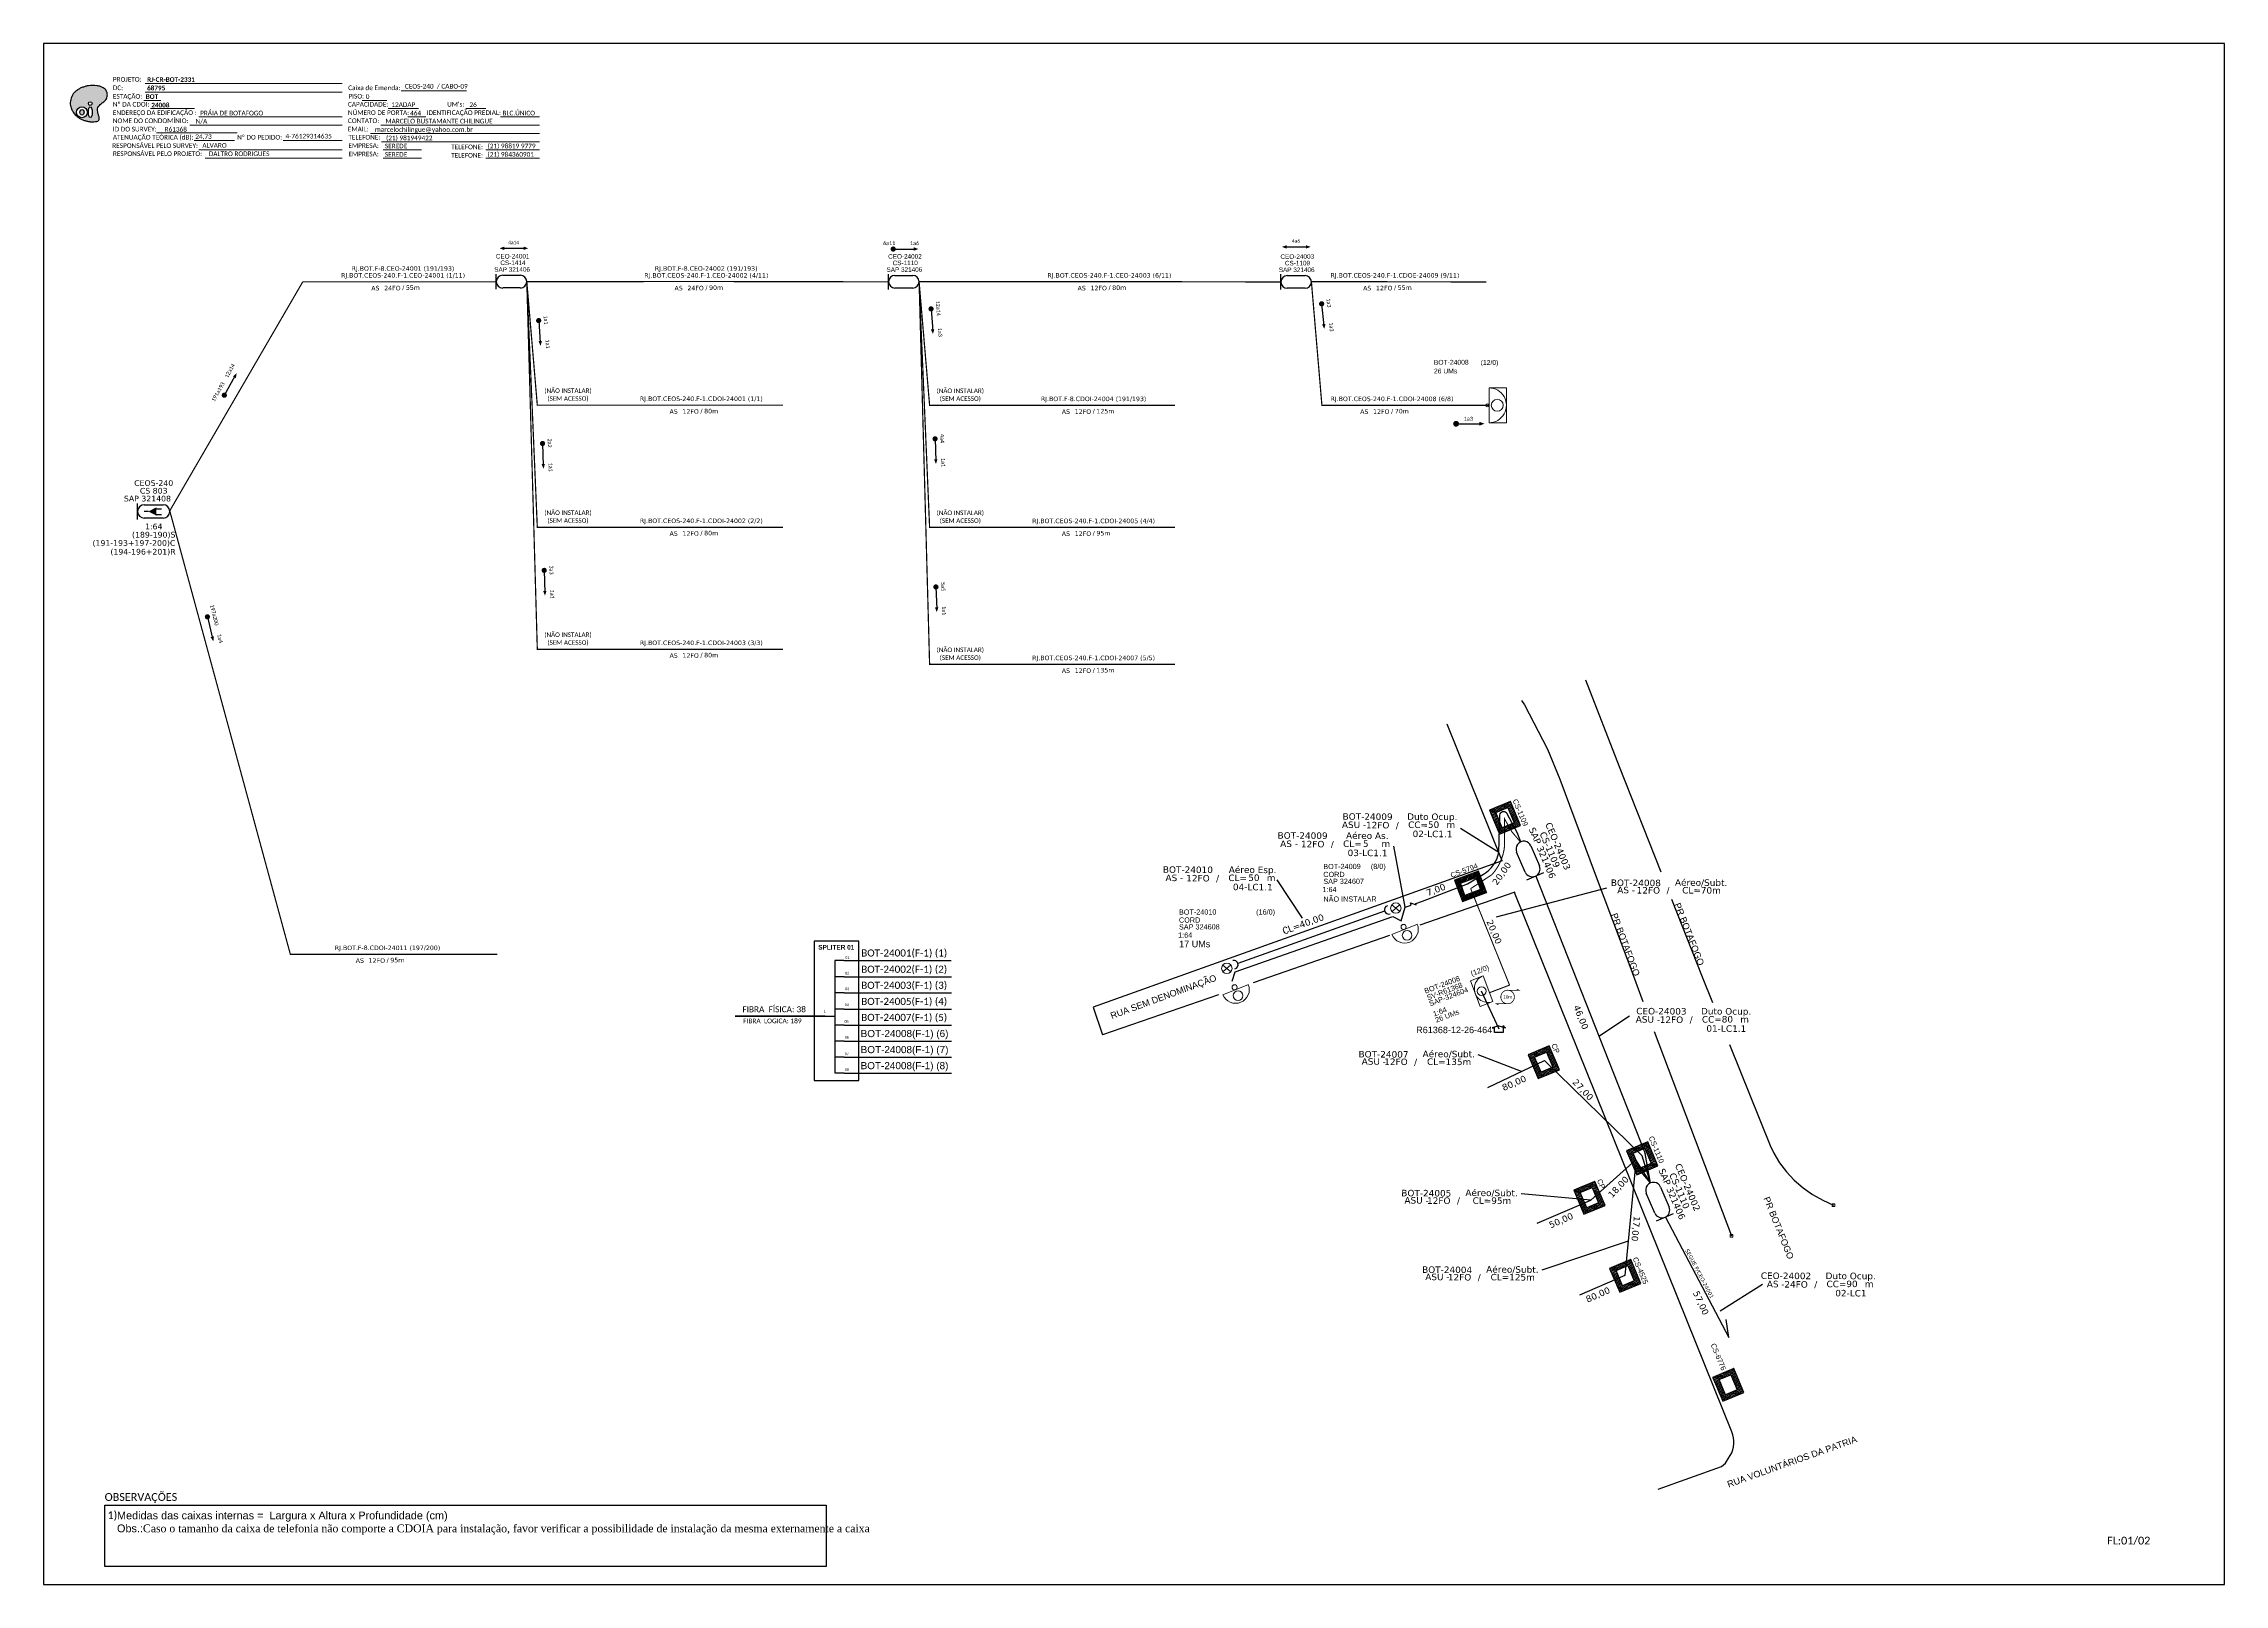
# Model space of a CAD drawing. Header units: metres. Extents: x -1286 to 542, y -500 to 95.
# Drawn here: x -1286 to -445, y -500 to 94 of the extents above; entities that cross this region are included whole.
import ezdxf
from ezdxf.enums import TextEntityAlignment as Align

# ---------------------------------------------------------------- set-up
doc = ezdxf.new("R2010")
doc.units = ezdxf.units.M
doc.linetypes.add('PHANTOM2', pattern=[1.25, 0.625, -0.125, 0.125, -0.125, 0.125, -0.125])
for name, color, linetype in [('10.1-Caixas Subterrâneas', 5, 'Continuous'), ('20.4-CEOS', 1, 'Continuous'), ('20.5-CEO', 1, 'Continuous'), ('CAP a instalar', 1, 'Continuous'), ('Folga', 1, 'Continuous'), ('label_cabos', 7, 'Continuous'), ('Legenda', 1, 'Continuous'), ('locais', 7, 'Continuous'), ('medidas', 3, 'Continuous'), ('QUADRA', 7, 'Continuous'), ('SETA', 7, 'Continuous'), ('Subida Lateral', 5, 'Continuous'), ('surveys', 7, 'Continuous'), ('surveys legendas', 7, 'Continuous'), ('UNIFILAR', 7, 'Continuous')]:
    doc.layers.add(name, color=color, linetype=linetype)
for name, color, linetype, lineweight in [('10.4-Postes', 1, 'Continuous', 0), ("20.0-LEGENDA DOS CDO'S", 1, 'Continuous', 0), ('20.1-CDO_INTERIOR', 1, 'Continuous', 0), ('20.2-CDO_POSTE', 1, 'Continuous', 5), ('20.6-CORDOALHA_SUPORTE', 7, 'Continuous', 25), ('40.1-ETIQUETAS', 1, 'Continuous', 20), ('CORDOALHA_SUPORTE', 7, 'Continuous', 25), ('Segmento Logradouro Texto', 238, 'Continuous', 0)]:
    doc.layers.add(name, color=color, linetype=linetype, lineweight=lineweight)
doc.layers.add('DROP DE CLIENTE', color=140, linetype='Continuous', plot=False)
doc.layers.add('EXTRA', color=50, linetype='Continuous', plot=False)
doc.styles.add('ARIAL', font='arial.ttf')
doc.styles.add('DIGICADE', font='arial.ttf')
doc.styles.add('ROMANS', font='romans.shx')
doc.styles.add('siredit', font='verdana.ttf')
doc.styles.add('TELEMAR-RJ', font='arial.ttf')
doc.styles.add('WMF-Calibri0', font='calibri.ttf')
doc.styles.add('WMF-Calibri1', font='calibrib.ttf')
doc.linetypes.add('FENCELINE1', pattern='A,0.25,-0.1,[133,ltypeshp.shx,S=0.1,R=0,X=-0.1,Y=0],-0.1,1', length=1.45)
doc.dimstyles.new('CC', dxfattribs={"dimtxt": 0.8, "dimasz": 2, "dimexe": 0.18, "dimexo": 0.0625, "dimgap": 0.09, "dimtad": 0, "dimdec": 0, "dimrnd": 1, "dimzin": 0, "dimdsep": 46, "dimtxsty": 'siredit', "dimblk": 'NONE', "dimcen": 0, "dimse1": 1, "dimse2": 1, "dimsd1": 1, "dimsd2": 1, "dimclrt": 7, "dimadec": 0, "dimazin": 0, "dimtfac": 1, "dimtdec": 0, "dimtofl": 0, "dimtmove": 0, "dimatfit": 3, "dimfxl": 0, "dimtolj": 1, "dimtzin": 0, "dimarcsym": 0})

# ---------------------------------------------------------------- blocks, each defined once
blk = doc.blocks.new('OI')
h = blk.add_hatch(color=40)
edge = h.paths.add_edge_path()
edge.add_spline(control_points=[(4.35, -0.67), (3.92, -0.99), (3.26, -1.5), (2.81, -2.59), (2.9, -3.5), (3.06, -4.27), (3.31, -4.85), (3.37, -5.39), (3.4, -5.88), (3.2, -6.4), (2.54, -6.61), (1.65, -6.63), (0.55, -6.67), (-0.56, -6.42), (-1.61, -6.14), (-2.77, -5.61), (-3.92, -4.77), (-4.89, -3.7), (-5.34, -2.65), (-5.6, -1.94), (-5.85, -0.96), (-5.71, 0.47), (-5.1, 2.02), (-4.14, 3.02), (-3.3, 3.61), (-2.37, 4.16), (-1.36, 4.44), (-0.56, 4.7), (0.79, 4.85), (2.24, 4.97), (3.79, 4.57), (4.67, 4.21), (5.44, 3.65), (5.76, 2.99), (6.03, 2.21), (6.01, 1.46), (5.72, 0.64), (5.31, 0.08), (4.88, -0.38), (4.51, -0.55), (4.35, -0.67)], knot_values=[0, 0, 0, 0, 1.60434, 2.417191, 3.427595, 4.282808, 4.776746, 5.304182, 5.888771, 6.258406, 6.858137, 7.79129, 8.986195, 10.124242, 11.187857, 12.242908, 13.953784, 15.414161, 16.515391, 17.349188, 17.675853, 19.552021, 21.515531, 22.568638, 23.63245, 24.621084, 25.782718, 26.745347, 27.142653, 29.870543, 31.004649, 31.921532, 32.709589, 33.801391, 34.042471, 35.192333, 35.971461, 36.628871, 37.254359, 37.836911, 37.836911, 37.836911, 37.836911], degree=3, periodic=0)
h.paths.add_polyline_path([(1.13, -0.87, -1), (-0.04, -0.87, -1)], flags=16)
edge = h.paths.add_edge_path(flags=16)
edge.add_ellipse((0.56, -3.59), major_axis=(-0.02, 1.71), ratio=0.361305, start_angle=0, end_angle=360)
h.paths.add_polyline_path([(-0.36, -3.62, -1), (-3.8, -3.62, -1)], flags=16)
edge = h.paths.add_edge_path(flags=0)
edge.add_ellipse((-2.08, -3.62), major_axis=(0, 0.885), ratio=0.758294, start_angle=0, end_angle=360)
at = {"color": 40}
for centre, radius in [((-2.08, -3.62), 1.72), ((0.54, -0.87), 0.587)]:
    blk.add_circle(centre, radius, dxfattribs=at)
blk.add_ellipse((-2.08, -3.62), major_axis=(0, 0.885), ratio=0.758294, start_param=-3.141592653589792, end_param=3.141592653589792, dxfattribs=at)
blk.add_ellipse((0.56, -3.59), major_axis=(-0.02, 1.71), ratio=0.361305, dxfattribs=at)
at = {"color": 40, "start_tangent": (-0.800898, -0.598801), "end_tangent": (-0.800898, -0.598801)}
blk.add_spline([(4.35, -0.67), (3.2, -1.78), (2.9, -2.54), (2.92, -3.55), (3.12, -4.38), (3.28, -4.85), (3.37, -5.37), (3.35, -5.95), (3.2, -6.29), (2.66, -6.55), (1.73, -6.63), (0.54, -6.62), (-0.58, -6.41), (-1.6, -6.11), (-2.56, -5.67), (-3.95, -4.67), (-4.89, -3.56), (-5.37, -2.56), (-5.64, -1.78), (-5.72, -1.46), (-5.63, 0.42), (-4.84, 2.22), (-4.13, 2.99), (-3.27, 3.62), (-2.4, 4.09), (-1.3, 4.47), (-0.37, 4.72), (0.02, 4.77), (2.75, 4.8), (3.85, 4.53), (4.69, 4.16), (5.31, 3.68), (5.85, 2.73), (5.93, 2.5), (5.94, 1.35), (5.67, 0.62), (5.29, 0.08), (4.84, -0.36), (4.35, -0.67)], degree=3, dxfattribs=at)
blk = doc.blocks.new('CEOS_RP_CT_DRT')
at = {"layer": '20.4-CEOS', "color": 0}
for p, q in [((-4.54, 1.19), (-1.19, 1.19)), ((-1.19, -1.19), (-4.54, -1.19))]:
    blk.add_line(p, q, dxfattribs=at)
for points in [[(-5.73, -1.43), (-5.73, 1.44)], [(-3.79, 0), (-4.59, 0)], [(-2.47, 0.48), (-1.45, 0.48)], [(-2.47, -0.52), (-1.45, -0.52)]]:
    blk.add_lwpolyline(points, dxfattribs=at)
blk.add_lwpolyline([(-3.79, 0, 0, 1.47, 0), (-2.41, 0, 1.47, 1.47, 0)], format="xyseb", dxfattribs=at)
for centre, start, end in [((-4.54, 0), 90, 270), ((-1.19, 0), 270, 90)]:
    blk.add_arc(centre, 1.19, start, end, dxfattribs=at)
at = {"layer": '20.4-CEOS', "color": 7, "style": 'siredit'}
for tag, p in [('Nº_DA_CEOS', (-2.86, 5.6)), ('LOCAL', (-2.86, 4.24)), ('SAP', (-2.86, 2.78)), ('RACIO_SPLITAGEM', (-2.86, -1.88)), ('FIBRAS_SPLITTER', (-2.86, -3.58)), ('RESERVA_FINAIS', (-2.86, -6.39)), ('FIBRAS_TOP_C', (-2.86, -5.08))]:
    blk.add_attdef(tag, text='', height=1.01, dxfattribs=at).set_placement(p, align=Align.TOP_CENTER)
blk = doc.blocks.new('ETIQUETA_RS5F')
at = {"layer": '40.1-ETIQUETAS', "color": 0, "style": 'siredit'}
blk.add_text('/', height=1.5, dxfattribs=at).set_placement((1.58, -1.95), align=Align.MIDDLE_RIGHT)
for tag, p in [('ETIQUETA_R_SECUNDARIA', (1.21, 2.1)), ('ETIQUETA_R_PRIMARIA', (1.21, 4.1)), ('F_ATIVAS/F_MORTAS', (1.14, -4.24))]:
    blk.add_attdef(tag, text='', height=1.5, dxfattribs=at).set_placement(p, align=Align.MIDDLE_CENTER)
for tag, p in [('TIPO_CABO', (-6.58, -2.12)), ('CAP_CABO', (0.4, -2.09))]:
    blk.add_attdef(tag, text='', height=1.5, dxfattribs=at).set_placement(p, align=Align.MIDDLE_RIGHT)
for tag, p in [('FUSÃO_1', (0.85, -8.39)), ('FUSÃO_2', (0.85, -10.6)), ('FUSÃO_3', (0.85, -12.93)), ('FUSÃO_4', (0.85, -15.14)), ('FUSÃO_5', (0.85, -17.16))]:
    blk.add_attdef(tag, text='', height=1.5, dxfattribs=at).set_placement(p, align=Align.CENTER)
blk.add_attdef('METROS', text='', height=1.5, dxfattribs=at).set_placement((2.14, -1.95), align=Align.MIDDLE_LEFT)
blk = doc.blocks.new('SAN')
at = {"layer": 'SETA'}
blk.add_lwpolyline([(-2.58, 0), (6.02, 0)], dxfattribs=at)
for points in [[(-2.1, -0.66), (-3.93, 0), (-2.1, 0.67)], [(5.33, 0.68), (7.16, 0.01), (5.33, -0.65)]]:
    blk.add_solid(points, dxfattribs=at)
blk = doc.blocks.new('CDOE-TEXTO PADRÃO')
at = {"layer": "20.0-LEGENDA DOS CDO'S", "color": 0, "style": 'ARIAL'}
for tag, p in [('CDO_N', (0.49, 7.39)), ('SAP', (0.51, 1.67)), ('CORDOALHA', (0.5, 4.33)), ('SPLITER_1', (0.59, -0.91)), ('(XX-XX_F)S', (0.54, -8.29)), ('SPLITER_2', (0.6, -3.55)), ('(XX-XX_L)S', (0.55, -10.83)), ('UMS', (0.55, -13.15))]:
    blk.add_attdef(tag, p, '', height=1.7, rotation=0.11799, dxfattribs=at)
blk.add_attdef('FIBRAS_UTILIZADAS', text='', height=1.7, rotation=0.11799, dxfattribs=at).set_placement((19.77, 7.43), align=Align.CENTER)
blk = doc.blocks.new('SURVEY_SURVEY')
for p, q in [((0, 0.0000127), (-0.0000126, 0.000009)), ((-0.0000126, 0.000009), (-0.0000086, 0.000009)), ((-0.0000086, 0), (-0.0000086, 0.000009)), ((0.0000086, 0), (-0.0000086, 0)), ((0, 0.0000127), (0.0000126, 0.000009)), ((0.0000084, 0.0000132), (0.0000098, 0.0000132)), ((0.0000084, 0.0000103), (0.0000084, 0.0000132)), ((0.0000126, 0.000009), (0.0000086, 0.000009)), ((0.0000086, 0.000009), (0.0000086, 0)), ((0.0000098, 0.0000132), (0.0000098, 0.0000099))]:
    blk.add_line(p, q)
blk = doc.blocks.new('*X73')
at = {"color": 0, "linetype": 'Continuous'}
for p, q in [((-1.25, 0.34099), (-0.49099, 1.1)), ((-1.25, 0.517767), (-0.667767, 1.1)), ((-1.25, 0.694544), (-0.844544, 1.1)), ((-1.25, 0.87132), (-1.02132, 1.1)), ((-1.25, 1.048097), (-1.198097, 1.1)), ((-1.25, 0.164214), (-0.8035, 0.610714)), ((-1.25, -0.012563), (-0.8035, 0.433937)), ((-1.25, -0.18934), (-0.8035, 0.25716)), ((-1.25, -0.366117), (-0.8035, 0.080383)), ((-0.789214, 0.625), (-0.314214, 1.1)), ((-0.612437, 0.625), (-0.137437, 1.1)), ((-0.43566, 0.625), (0.03934, 1.1)), ((-0.258883, 0.625), (0.216117, 1.1)), ((-0.082107, 0.625), (0.392893, 1.1)), ((0.09467, 0.625), (0.56967, 1.1)), ((0.271447, 0.625), (0.746447, 1.1)), ((0.448223, 0.625), (0.923223, 1.1)), ((0.625, 0.625), (1.1, 1.1)), ((0.801777, 0.625), (1.25, 1.073223)), ((0.8035, 0.449947), (1.25, 0.896447)), ((0.8035, 0.27317), (1.25, 0.71967)), ((0.8035, 0.096393), (1.25, 0.542893)), ((0.8035, -0.080383), (1.25, 0.366117)), ((0.8035, -0.25716), (1.25, 0.18934)), ((0.8035, -0.433937), (1.25, 0.012563)), ((-1.25, -0.542893), (-0.8035, -0.096393)), ((-1.25, -0.71967), (-0.8035, -0.27317)), ((-1.25, -0.896447), (-0.8035, -0.449947)), ((-1.25, -1.073223), (-0.801777, -0.625)), ((-1.1, -1.1), (-0.625, -0.625)), ((-0.923223, -1.1), (-0.448223, -0.625)), ((-0.746447, -1.1), (-0.271447, -0.625)), ((-0.56967, -1.1), (-0.09467, -0.625)), ((-0.392893, -1.1), (0.082107, -0.625)), ((-0.216117, -1.1), (0.258883, -0.625)), ((-0.03934, -1.1), (0.43566, -0.625)), ((0.137437, -1.1), (0.612437, -0.625)), ((0.314214, -1.1), (0.789214, -0.625)), ((0.49099, -1.1), (1.25, -0.34099)), ((0.667767, -1.1), (1.25, -0.517767)), ((0.8035, -0.610714), (1.25, -0.164214)), ((0.844544, -1.1), (1.25, -0.694544)), ((1.02132, -1.1), (1.25, -0.87132)), ((1.198097, -1.1), (1.25, -1.048097))]:
    blk.add_line(p, q, dxfattribs=at)
blk = doc.blocks.new('MANHOLE_MQ')
at = {"color": 0, "linetype": 'Continuous'}
for p, q in [((0.0000062, 0.0000057), (-0.0000063, 0.0000057)), ((-0.0000063, 0.0000057), (-0.0000063, -0.0000053)), ((-0.000004, 0.0000033), (0.000004, 0.0000033)), ((-0.000004, -0.0000029), (-0.000004, 0.0000033)), ((0.000004, 0.0000033), (0.000004, -0.0000029)), ((0.0000062, -0.0000053), (0.0000062, 0.0000057)), ((-0.0000063, -0.0000053), (0.0000062, -0.0000053)), ((0.000004, -0.0000029), (-0.000004, -0.0000029)), ((0.000004, -0.0000029), (0.000004, -0.0000029))]:
    blk.add_line(p, q, dxfattribs=at)
at = {"color": 0, "linetype": 'Continuous', "xscale": 5e-06, "yscale": 5e-06, "zscale": 1e-05}
blk.add_blockref('*X73', (0, 0.0000002), dxfattribs=at)
blk = doc.blocks.new('POLE_POLE')
at = {"layer": '10.4-Postes', "color": 1, "linetype": 'PHANTOM2'}
for points in [[(-0.0000033, 0.0000067), (0.0000029, 0.0000016)], [(0.0000028, 0.0000069), (-0.0000032, 0.0000014)]]:
    blk.add_lwpolyline(points, dxfattribs=at)
at = {"layer": '10.4-Postes', "color": 1}
blk.add_circle((-0.0000002, 0.0000042), 0.00000403, dxfattribs=at)
blk = doc.blocks.new('CDOE_CT_POST_DESENHO')
at = {"color": 0}
blk.add_line((2.14, 0.39), (-2.11, 0.39), dxfattribs=at)
for centre, radius in [((0.01, 1.4), 0.733), ((0.01, 0), 0.393)]:
    blk.add_circle(centre, radius, dxfattribs=at)
blk.add_arc((0.01, 0.39), 2.12, 0, 180, dxfattribs=at)
blk = doc.blocks.new('Inst CB AS CFOA-SM-AS-120-S-12 A')
at = {"layer": 'label_cabos', "color": 0, "style": 'siredit'}
for tag, flags, p in [('ID_ATIVIDADE', 3, (1.31, 2.67)), ('FATOR', 1, (11.56, 2.55))]:
    blk.add_attdef(tag, text='', height=1, rotation=359.69, dxfattribs=dict(at, flags=flags)).set_placement(p, align=Align.MIDDLE_CENTER)
for tag, p in [('TIPO_CABO', (1.26, 0)), ('DESTINO_CABO', (3.13, 1.26)), ('CABO', (4.69, -0.05)), ('/', (7.71, -0.05)), ('LANCE', (10.81, 0)), ('TIPO_CABO', (13.11, 1.24)), ('UND', (15.96, 0)), ('FID', (13.15, -1.41))]:
    blk.add_attdef(tag, text='', height=1, rotation=359.69, dxfattribs=at).set_placement(p, align=Align.MIDDLE_CENTER)
blk.add_attdef('QTDE', (12.43, -0.47), '', height=1, rotation=359.69, dxfattribs=at)
blk = doc.blocks.new('Inst CB ESP CFOA-SM-AS-120-S-12 A')
at = {"layer": 'label_cabos', "color": 0, "style": 'siredit'}
for tag, flags, p in [('ID_ATIVIDADE', 3, (1.31, 2.67)), ('FATOR', 1, (11.56, 2.55))]:
    blk.add_attdef(tag, text='', height=1, rotation=359.69, dxfattribs=dict(at, flags=flags)).set_placement(p, align=Align.MIDDLE_CENTER)
for tag, p in [('TIPO_CABO', (1.26, 0)), ('DESTINO_CABO', (3.13, 1.26)), ('CABO', (4.69, -0.05)), ('/', (7.71, -0.05)), ('LANCE', (10.81, 0)), ('TIPO_CABO', (13.11, 1.24)), ('UND', (15.96, 0)), ('FID', (13.15, -1.41))]:
    blk.add_attdef(tag, text='', height=1, rotation=359.69, dxfattribs=at).set_placement(p, align=Align.MIDDLE_CENTER)
blk.add_attdef('QTDE', (12.43, -0.47), '', height=1, rotation=359.69, dxfattribs=at)
blk = doc.blocks.new('Inst CB DT OCUP CFOA-SM-AS-80-TS-24')
at = {"layer": 'label_cabos', "color": 0, "style": 'siredit'}
for tag, flags, p in [('ID_ATIVIDADE', 3, (1.31, 2.67)), ('FATOR', 1, (11.56, 2.55))]:
    blk.add_attdef(tag, text='', height=1, rotation=359.69, dxfattribs=dict(at, flags=flags)).set_placement(p, align=Align.MIDDLE_CENTER)
for tag, p in [('TIPO_CABO', (1.76, 0)), ('DESTINO_CABO', (3.13, 1.26)), ('CABO', (4.69, -0.05)), ('/', (7.71, -0.05)), ('LANCE', (10.91, 0)), ('TIPO_CABO', (13.11, 1.24)), ('UND', (15.96, 0)), ('FID', (13.15, -1.41))]:
    blk.add_attdef(tag, text='', height=1, rotation=359.69, dxfattribs=at).set_placement(p, align=Align.MIDDLE_CENTER)
blk.add_attdef('QTDE', (12.43, -0.47), '', height=1, rotation=359.69, dxfattribs=at)
blk = doc.blocks.new('_None')
blk = doc.blocks.new('LEGENDA DOS CABOS')
at = {"layer": 'EXTRA', "color": 0, "style": 'siredit'}
for tag, p in [('ID', (4.6, 0.97)), ('XX', (9.03, 0.97))]:
    blk.add_attdef(tag, text='', height=0.48, rotation=359.69, dxfattribs=at).set_placement(p, align=Align.MIDDLE_CENTER)
at = {"layer": 'Legenda', "color": 0, "style": 'siredit'}
for tag, p in [('TIPO_CABO', (1.31, 0)), ('CABO', (4.69, -0.05)), ('/', (6.81, -0.05)), ('METROS', (10.03, -0.05))]:
    blk.add_attdef(tag, text='', height=0.8, rotation=359.69, dxfattribs=at).set_placement(p, align=Align.MIDDLE_CENTER)
blk = doc.blocks.new('Inst CB DT OCUP CFOA-SM-ASU-120-S-12')
at = {"layer": 'label_cabos', "color": 0, "style": 'siredit'}
for tag, flags, p in [('ID_ATIVIDADE', 3, (1.31, 2.67)), ('FATOR', 1, (11.56, 2.55))]:
    blk.add_attdef(tag, text='', height=1, rotation=359.69, dxfattribs=dict(at, flags=flags)).set_placement(p, align=Align.MIDDLE_CENTER)
for tag, p in [('TIPO_CABO', (1.26, 0)), ('DESTINO_CABO', (3.13, 1.26)), ('CABO', (4.69, -0.05)), ('/', (7.71, -0.05)), ('LANCE', (10.91, 0)), ('TIPO_CABO', (13.11, 1.24)), ('UND', (15.96, 0)), ('FID', (13.15, -1.41))]:
    blk.add_attdef(tag, text='', height=1, rotation=359.69, dxfattribs=at).set_placement(p, align=Align.MIDDLE_CENTER)
blk.add_attdef('QTDE', (12.43, -0.47), '', height=1, rotation=359.69, dxfattribs=at)
blk = doc.blocks.new('CDOE_CT_POSTE')
at = {"layer": "20.0-LEGENDA DOS CDO'S", "color": 0, "style": 'ARIAL'}
for tag, p in [('CDO_N', (0.12, 5.25)), ('CORDOALHA', (0.12, 4.02)), ('SAP', (0.12, 2.96)), ('1:XX', (0.14, 1.23)), ('UMS', (0.14, 0.22))]:
    blk.add_attdef(tag, p, '', height=0.68, rotation=0.118, dxfattribs=at)
blk.add_attdef('FIBRAS_UTILIZADAS', text='', height=0.68, rotation=0.118, dxfattribs=at).set_placement((7.83, 5.26), align=Align.CENTER)
blk = doc.blocks.new('Inst CDOE-16 CAIXA DIST OPT CDOE 48F_16D C_SPL_2_1_8')
at = {"layer": "20.0-LEGENDA DOS CDO'S", "color": 0}
for tag, p, style, flags in [('ID_ATIVIDADE', (0.12, 6.47), 'ARIAL', 3), ('FATOR', (7.92, 6.47), 'ARIAL', 1), ('QTDE', (0.1, -1.17), 'DIGICADE', 3)]:
    blk.add_attdef(tag, p, '', height=0.8, rotation=0.118, dxfattribs=dict(at, style=style, flags=flags))
at = {"layer": "20.0-LEGENDA DOS CDO'S", "color": 0, "style": 'ARIAL'}
for tag, p, height in [('SAP', (0.12, 2.96), 0.8), ('CORDOALHA', (0.12, 4.02), 0.8), ('FID', (0.12, 5.25), 0.8), ('1:XX', (-0.01, 1.7), 0.8), ('UMS', (0.14, 0.22), 1)]:
    blk.add_attdef(tag, p, '', height=height, rotation=0.118, dxfattribs=at)
blk.add_attdef('FIBRAS_UTILIZADAS', text='', height=0.8, rotation=0.118, dxfattribs=at).set_placement((13.48, 5.26), align=Align.CENTER)
blk = doc.blocks.new('A$C07E14978')
at = {"layer": 'Folga', "color": 0, "const_width": 0.137}
for points in [[(2.23, 0.28), (0.03, 0.28), (0.47, 0.06)], [(2.23, 2.92), (4.42, 2.92), (3.98, 3.13)]]:
    blk.add_lwpolyline(points, dxfattribs=at)
at = {"layer": 'Folga', "color": 0, "const_width": 0.146}
blk.add_lwpolyline([(2.23, 2.92, 1.000012), (2.23, 0.28, 0.999978)], format="xyb", close=True, dxfattribs=at)
at = {"layer": 'Folga', "color": 0}
blk.add_text('10m', height=0.659, dxfattribs=at).set_placement((1.38, 1.27))

msp = doc.modelspace()

# ---------------------------------------------------------------- linework, layer by layer
at = {"color": 7, "linetype": 'Continuous'}
for p, q in [((-980.98, -259.32), (-980.98, -302.75)), ((-977.46, -259.32), (-980.98, -259.32)), ((-977.28, -265.6), (-980.8, -265.6)), ((-977.28, -271.79), (-980.8, -271.79)), ((-984.63, -280.75), (-980.99, -280.75)), ((-977.28, -278.01), (-980.8, -278.01)), ((-977.28, -284.18), (-980.8, -284.18)), ((-977.28, -290.34), (-980.8, -290.34)), ((-977.28, -296.53), (-980.8, -296.53)), ((-977.28, -302.71), (-980.8, -302.71))]:
    msp.add_line(p, q, dxfattribs=at)
at = {"color": 10, "linetype": 'Continuous'}
for p, q in [((-977.46, -259.32), (-936.09, -259.33)), ((-977.28, -265.6), (-935.91, -265.61)), ((-977.28, -271.78), (-935.91, -271.79)), ((-977.28, -278), (-935.91, -278)), ((-977.28, -284.16), (-935.91, -284.18)), ((-977.28, -290.33), (-935.91, -290.34)), ((-977.28, -296.52), (-935.91, -296.53)), ((-977.28, -302.71), (-935.91, -302.72))]:
    msp.add_line(p, q, dxfattribs=at)
at = {"color": 1, "linetype": 'Continuous', "lineweight": 60}
msp.add_line((-984.63, -280.75), (-1019.41, -280.75), dxfattribs=at)
at = {"color": 0}
for p, q in [((-1262.5, -469.23), (-984.25, -469.23)), ((-1262.5, -492.93), (-1262.5, -469.23)), ((-984.25, -469.23), (-984.25, -492.93)), ((-984.25, -492.93), (-1262.5, -492.93))]:
    msp.add_line(p, q, dxfattribs=at)
msp.add_lwpolyline([(-1286.07, -499.81), (-445.07, -499.81), (-445.07, 94.19), (-1286.07, 94.19)], close=True)
at = {"color": 7, "lineweight": 0}
for points in [[(-1246.95, 78.79), (-1170.98, 78.79)], [(-1148.15, 76.01), (-1123.01, 76.01)], [(-1247.47, 72.24), (-1240.92, 72.24)], [(-1246.96, 75.52), (-1170.98, 75.52)], [(-1244.81, 69.17), (-1227.84, 69.17)], [(-1163.19, 72.28), (-1153.71, 72.28)], [(-1153.14, 69.17), (-1141.52, 69.17)], [(-1123.2, 69.17), (-1115.53, 69.17)], [(-1242.49, 59.75), (-1211.44, 59.75)], [(-1229.65, 62.82), (-1170.98, 62.82)], [(-1226.24, 65.93), (-1170.98, 65.93)], [(-1160.06, 59.58), (-1094.8, 59.58)], [(-1156.02, 62.82), (-1094.8, 62.82)], [(-1145.56, 65.93), (-1138.61, 65.93)], [(-1109.86, 65.93), (-1094.82, 65.93)], [(-1227.96, 56.79), (-1212.45, 56.79)], [(-1226.24, 53.23), (-1170.98, 53.23)], [(-1193.73, 56.79), (-1170.96, 56.79)], [(-1155.78, 56.34), (-1094.8, 56.34)], [(-1155.17, 53.23), (-1140.37, 53.23)], [(-1115.57, 53.23), (-1094.8, 53.23)], [(-1223.75, 49.99), (-1170.98, 49.99)], [(-1155.17, 49.99), (-1140.37, 49.99)], [(-1115.57, 49.99), (-1094.8, 49.99)]]:
    msp.add_lwpolyline(points, dxfattribs=at)
at = {"color": 7, "const_width": 1}
for points in [[(-958.93, 15, 1), (-957.93, 15, 1)], [(-943.86, -7.57, 1), (-943.79, -8.57, 1)], [(-1095.18, -12.09, 1), (-1095.11, -13.09, 1)], [(-1216.62, -41.78, 1), (-1216.13, -40.91, 1)], [(-942.29, -57.65, 1), (-942.26, -58.65, 1)], [(-1093.68, -59.46, 1), (-1093.64, -60.46, 1)], [(-1093.03, -108.39, 1), (-1093, -109.39, 1)], [(-941.97, -114.77, 1), (-941.94, -115.77, 1)], [(-1223.02, -126.31, 1), (-1222.78, -127.28, 1)]]:
    msp.add_lwpolyline(points, format="xyb", close=True, dxfattribs=at)
for points, const_width in [([(-793.26, -5.6, 1), (-793.15, -6.6, 1)], 1), ([(-741.92, -52.36, 1), (-740.79, -52.36, 1)], 1.13)]:
    msp.add_lwpolyline(points, format="xyb", close=True, dxfattribs=dict(const_width=const_width))
at = {"color": 7}
msp.add_lwpolyline([(-988.95, -305.53), (-971.67, -305.53), (-971.67, -251.87), (-988.95, -251.87)], close=True, dxfattribs=at)
at = {"layer": '20.1-CDO_INTERIOR', "lineweight": 18}
msp.add_lwpolyline([(-732.1, -277), (-735.86, -267.06), (-730.89, -265.18), (-727.13, -275.12)], close=True, dxfattribs=at)
msp.add_circle((-731.5, -271.09), 1.7, dxfattribs=at)
msp.add_arc((-729.01, -270.15), 5.31, 110.73788, 290.73788, dxfattribs=at)
at = {"layer": '20.4-CEOS', "color": 7}
for p, q in [((-1111.48, -0.51), (-1111.48, 5.38)), ((-1109.03, 4.88), (-1102.17, 4.88)), ((-960.19, -0.56), (-960.19, 5.34)), ((-957.74, 4.84), (-950.88, 4.84)), ((-1102.17, -0.01), (-1109.03, -0.01)), ((-950.88, -0.05), (-957.74, -0.05))]:
    msp.add_line(p, q, dxfattribs=at)
at = {"layer": '20.4-CEOS', "color": 5}
for p, q in [((-808.9, -0.63), (-808.9, 5.26)), ((-806.46, 4.76), (-799.6, 4.76)), ((-799.6, -0.13), (-806.46, -0.13))]:
    msp.add_line(p, q, dxfattribs=at)
at = {"layer": '20.4-CEOS', "color": 7}
for centre, start, end in [((-1109.03, 2.43), 90, 270), ((-1102.17, 2.43), 270, 90), ((-957.74, 2.39), 90, 270), ((-950.88, 2.39), 270, 90)]:
    msp.add_arc(centre, 2.45, start, end, dxfattribs=at)
at = {"layer": '20.4-CEOS', "color": 5}
for centre, start, end in [((-806.46, 2.31), 90, 270), ((-799.6, 2.31), 270, 90)]:
    msp.add_arc(centre, 2.45, start, end, dxfattribs=at)
at = {"layer": '20.5-CEO', "color": 5}
for p, q in [((-714.71, -225.19), (-718, -217.47)), ((-712.5, -215.13), (-709.21, -222.85))]:
    msp.add_line(p, q, dxfattribs=at)
at = {"layer": '20.5-CEO', "color": 7}
for p, q in [((-664.71, -356.69), (-668, -348.97)), ((-662.5, -346.63), (-659.21, -354.35))]:
    msp.add_line(p, q, dxfattribs=at)
at = {"layer": '20.5-CEO', "color": 5}
msp.add_lwpolyline([(-714.11, -228.19), (-707.47, -225.36)], dxfattribs=at)
at = {"layer": '20.5-CEO', "color": 7}
msp.add_lwpolyline([(-664.11, -359.69), (-657.47, -356.86)], dxfattribs=at)
at = {"layer": '20.5-CEO', "color": 5}
for centre, start, end in [((-715.25, -216.3), 23.05841, 203.05841), ((-711.96, -224.02), 203.05841, 23.05841)]:
    msp.add_arc(centre, 2.99, start, end, dxfattribs=at)
at = {"layer": '20.5-CEO', "color": 7}
for centre, start, end in [((-665.25, -347.8), 23.05841, 203.05841), ((-661.96, -355.52), 203.05841, 23.05841)]:
    msp.add_arc(centre, 2.99, start, end, dxfattribs=at)
at = {"layer": '40.1-ETIQUETAS', "color": 1}
msp.add_line((-728.66, -51.95), (-728.66, -38.53), dxfattribs=at)
msp.add_lwpolyline([(-728.66, -38.53), (-721.94, -38.53), (-721.94, -51.98), (-728.66, -51.98)], close=True, dxfattribs=at)
for centre, major_axis, start_param, end_param in [((-728.66, -45.24), (-4.74, 4.74), 2.356194, 5.497787), ((-729.29, -45.24), (-0.439, 0.439), 2.356194490191767, 8.639379797371353), ((-725.48, -45.24), (1.64, 1.64), 3.926991, 10.210176)]:
    msp.add_ellipse(centre, major_axis=major_axis, ratio=1, start_param=start_param, end_param=end_param, dxfattribs=at)
at = {"layer": 'CAP a instalar', "color": 7, "linetype": 'FENCELINE1', "ltscale": 7, "const_width": 0.467}
for points in [[(-1237.42, -85.92), (-1186.12, 2.38)], [(-1186.12, 2.38), (-1111.48, 2.38)], [(-1099.73, 2.44), (-1027.67, 2.48)], [(-1099.73, 2.44), (-1095.68, -45.2), (-1000.98, -45.2)], [(-1099.73, 2.44), (-1095.68, -92.25), (-1000.98, -92.25)], [(-1099.73, 2.43), (-1095.68, -139.29), (-1000.98, -139.29)], [(-1027.67, 2.48), (-960.19, 2.35)], [(-948.44, 2.39), (-876.39, 2.44)], [(-948.44, 2.39), (-944.39, -45.24), (-849.7, -45.24)], [(-948.44, 2.39), (-944.39, -92.29), (-849.7, -92.29)], [(-948.44, 2.39), (-944.39, -145.11), (-849.7, -145.11)], [(-876.39, 2.44), (-808.9, 2.31)], [(-797.15, 2.44), (-729.67, 2.31)], [(-1237.42, -85.92), (-1190.92, -256.88), (-1111.07, -256.88)]]:
    msp.add_lwpolyline(points, dxfattribs=at)
at = {"layer": 'CAP a instalar', "color": 1, "linetype": 'FENCELINE1', "ltscale": 7, "const_width": 0.467}
msp.add_lwpolyline([(-797.15, 2.39), (-793.1, -45.24), (-728.66, -45.24)], dxfattribs=at)
at = {"layer": 'CAP a instalar', "color": 7, "linetype": 'FENCELINE1', "ltscale": 5000}
msp.add_lwpolyline([(-739.22, -230.66), (-736.9, -229.68), (-730.8, -226.03, 0.212312), (-724.88, -217.63), (-724.45, -203.21, -0.724169), (-721.82, -202.43, -0.652882)], format="xyb", dxfattribs=at)
at = {"layer": 'CAP a instalar', "color": 10, "linetype": 'FENCELINE1', "ltscale": 8, "const_width": 0.4}
msp.add_lwpolyline([(-716.53, -213.6), (-719.82, -209.68), (-722.7, -204.63), (-722.63, -214.82, -0.165468), (-727.55, -226.21), (-735.74, -231.58)], format="xyb", dxfattribs=at)
at = {"layer": 'CAP a instalar', "color": 7, "linetype": 'FENCELINE1', "ltscale": 3000}
for points in [[(-716.42, -213.55), (-717.85, -209.91), (-721.82, -202.43)], [(-762.51, -243.95), (-760.93, -238.74)], [(-666.42, -345.05), (-672.04, -336.15)], [(-666.42, -345.05), (-669.65, -334.58)], [(-666.42, -345.05), (-668.42, -333.68)], [(-666.42, -345.05), (-672.19, -338.25)]]:
    msp.add_lwpolyline(points, dxfattribs=at)
at = {"layer": 'CAP a instalar', "color": 7, "linetype": 'FENCELINE1', "ltscale": 5000}
for points in [[(-710.65, -226.71), (-668.42, -333.68)], [(-754.36, -236.46), (-739.22, -230.66)], [(-827.69, -267.19), (-826.59, -263.66), (-765.74, -242.28), (-762.51, -243.95)], [(-729.14, -308.23), (-707.22, -297.81), (-669.65, -334.58)], [(-672.04, -336.15), (-689.37, -351.63)], [(-672.19, -338.25), (-676.3, -380.73), (-693.76, -388.33)], [(-710.09, -360.56), (-689.37, -351.63)], [(-660.6, -358.18), (-636.18, -404.62), (-637.25, -397.66)]]:
    msp.add_lwpolyline(points, dxfattribs=at)
at = {"layer": 'CAP a instalar', "color": 10, "linetype": 'FENCELINE1', "ltscale": 8, "const_width": 0.4}
msp.add_lwpolyline([(-735.74, -231.58), (-720.74, -268.77), (-728.43, -271.68)], dxfattribs=at)
at = {"layer": 'CORDOALHA_SUPORTE'}
msp.add_line((-768.9, -240.29), (-825.47, -260.49), dxfattribs=at)
for centre, start, end in [((-767.33, -239.73), 108.6014, 288.6014), ((-827.08, -260.91), 284.8173, 104.8173)]:
    msp.add_arc(centre, 1.67, start, end, dxfattribs=at)
at = {"layer": 'DROP DE CLIENTE'}
msp.add_lwpolyline([(-724.69, -285.75), (-731.5, -271.09)], dxfattribs=at)
at = {"layer": 'QUADRA', "color": 4}
for points in [[(-691.41, -151.12), (-678.48, -184.47), (-662.46, -225.04)], [(-716.11, -159.02), (-715, -160.67), (-706.09, -177.81), (-701.35, -189.36), (-687.68, -226.01), (-674.4, -261.5), (-669.29, -275.04)], [(-723.59, -220.83), (-744.78, -168.2)], [(-723.59, -220.83), (-881.35, -277.3), (-877.71, -287.96)], [(-718.71, -232.96), (-755.39, -245.65)], [(-663.37, -463.05), (-639.06, -454.39), (-637.51, -453.14), (-636.25, -451.16), (-635.6, -450.14), (-635.08, -449.07), (-634.68, -447.96), (-634.41, -446.8), (-634.25, -445.63), (-634.24, -444.45), (-634.36, -443.26), (-634.61, -442.11), (-634.99, -440.99), (-718.87, -233.01)], [(-658.25, -235.7), (-646.44, -265.6), (-642.42, -275.54)], [(-767.03, -249.67), (-819.57, -267.85)], [(-833.02, -272.5), (-877.71, -287.96)], [(-664.91, -286.61), (-635.13, -365.42)], [(-635.9, -291.67), (-620.17, -330.59), (-618.79, -333.53), (-616.57, -337.28), (-613.94, -340.79), (-610.92, -344.03), (-607.54, -346.95), (-603.87, -349.53), (-599.92, -351.74), (-595.8, -353.59)]]:
    msp.add_lwpolyline(points, dxfattribs=at)
at = {"layer": 'Segmento Logradouro Texto'}
for points in [[(-596.3, -354.09), (-596.3, -353.09), (-595.3, -353.09), (-595.3, -354.09)], [(-635.63, -365.92), (-635.63, -364.92), (-634.63, -364.92), (-634.63, -365.92)]]:
    msp.add_lwpolyline(points, close=True, dxfattribs=at)
at = {"layer": 'SETA', "color": 7}
for points in [[(-958.43, 15), (-949.83, 15)], [(-943.82, -8.07), (-943.2, -16.64)], [(-1095.15, -12.59), (-1094.52, -21.17)], [(-1216.37, -41.35), (-1212.16, -33.85)], [(-942.28, -58.15), (-941.98, -66.74)], [(-1093.66, -59.96), (-1093.36, -68.55)], [(-1093.02, -108.89), (-1092.76, -117.48)], [(-941.95, -115.27), (-941.66, -123.86)], [(-1222.9, -126.8), (-1220.88, -135.16)]]:
    msp.add_lwpolyline(points, dxfattribs=at)
at = {"layer": 'SETA'}
for points in [[(-793.2, -6.1), (-792.32, -14.65)], [(-741.35, -52.36), (-731.65, -52.36)]]:
    msp.add_lwpolyline(points, dxfattribs=at)
at = {"layer": 'SETA', "color": 7}
for points in [[(-950.52, 15.68), (-948.69, 15.02), (-950.52, 14.35)], [(-942.57, -15.91), (-943.1, -17.78), (-943.9, -16)], [(-1093.89, -20.43), (-1094.42, -22.3), (-1095.22, -20.53)], [(-1213.09, -34.12), (-1211.61, -32.85), (-1211.93, -34.77)], [(-941.33, -66.03), (-941.93, -67.89), (-942.66, -66.08)], [(-1092.71, -67.84), (-1093.31, -69.69), (-1094.04, -67.88)], [(-1092.1, -116.77), (-1092.71, -118.62), (-1093.43, -116.81)], [(-941, -123.15), (-941.61, -125), (-942.34, -123.2)], [(-1220.39, -134.33), (-1220.6, -136.26), (-1221.68, -134.64)]]:
    msp.add_solid(points, dxfattribs=at)
at = {"layer": 'SETA'}
for points in [[(-791.71, -13.9), (-792.18, -15.79), (-793.04, -14.03)], [(-732.43, -51.59), (-730.37, -52.34), (-732.43, -53.1)]]:
    msp.add_solid(points, dxfattribs=at)
at = {"layer": 'Subida Lateral', "color": 7}
msp.add_lwpolyline([(-760.93, -238.74), (-758.68, -237.95), (-758.92, -237.07), (-756.8, -237.87), (-756.86, -237.34), (-754.36, -236.46)], dxfattribs=at)

# ---------------------------------------------------------------- block references
at = {"color": 7, "xscale": 1.213923925163967, "yscale": 1.213923925163967, "zscale": 1.213923925163967, "rotation": 0.1532896023949059}
msp.add_blockref('OI', (-1268.76, 72.14), dxfattribs=at)
at = {"color": 0, "lineweight": 0}
ref = msp.add_blockref('Inst CB AS CFOA-SM-AS-120-S-12 A', (-808.38, -214.28), dxfattribs=dict(at, xscale=2.5, yscale=2.5, zscale=2.5))
ref.add_attrib('DESTINO_CABO', 'BOT-24009', dxfattribs={"layer": 'label_cabos', "color": 0, "height": 2.5, "rotation": 359.69001, "style": 'siredit'}).set_placement((-800.55, -211.12), align=Align.MIDDLE_CENTER)
ref.add_attrib('CABO', '12FO', dxfattribs={"layer": 'label_cabos', "color": 0, "height": 2.5, "rotation": 359.69001, "style": 'siredit'}).set_placement((-796.66, -214.4), align=Align.MIDDLE_CENTER)
ref.add_attrib('TIPO_CABO', 'Aéreo As.', dxfattribs={"layer": 'label_cabos', "color": 0, "height": 2.5, "rotation": 359.69001, "style": 'siredit'}).set_placement((-775.61, -211.16), align=Align.MIDDLE_CENTER)
ref.add_attrib('/', '/', dxfattribs={"layer": 'label_cabos', "color": 0, "height": 2.5, "rotation": 359.69001, "style": 'siredit'}).set_placement((-789.09, -214.4), align=Align.MIDDLE_CENTER)
ref.add_attrib('TIPO_CABO', 'AS - ', dxfattribs={"layer": 'label_cabos', "color": 0, "height": 2.5, "rotation": 359.69001, "style": 'siredit'}).set_placement((-805.22, -214.29), align=Align.MIDDLE_CENTER)
ref.add_attrib('FID', '03-LC1.1', dxfattribs={"layer": 'label_cabos', "color": 0, "height": 2.5, "rotation": 359.69001, "style": 'siredit'}).set_placement((-775.51, -217.81), align=Align.MIDDLE_CENTER)
ref.add_attrib('LANCE', 'CL=', dxfattribs={"layer": 'label_cabos', "color": 0, "height": 2.5, "rotation": 359.69001, "style": 'siredit'}).set_placement((-781.35, -214.27), align=Align.MIDDLE_CENTER)
ref.add_attrib('QTDE', '5', (-777.3, -215.46), dxfattribs={"layer": 'label_cabos', "color": 0, "height": 2.5, "rotation": 359.69001, "style": 'siredit'})
ref.add_attrib('UND', 'm', dxfattribs={"layer": 'label_cabos', "color": 0, "height": 2.5, "rotation": 359.69001, "style": 'siredit'}).set_placement((-768.47, -214.27), align=Align.MIDDLE_CENTER)
ref = msp.add_blockref('Inst CB ESP CFOA-SM-AS-120-S-12 A', (-852.6, -227.42), dxfattribs=dict(at, xscale=2.5, yscale=2.5, zscale=2.5))
ref.add_attrib('DESTINO_CABO', 'BOT-24010', dxfattribs={"layer": 'label_cabos', "color": 0, "height": 2.5, "rotation": 359.69001, "style": 'siredit'}).set_placement((-844.78, -224.27), align=Align.MIDDLE_CENTER)
ref.add_attrib('CABO', '12FO', dxfattribs={"layer": 'label_cabos', "color": 0, "height": 2.5, "rotation": 359.69001, "style": 'siredit'}).set_placement((-840.89, -227.55), align=Align.MIDDLE_CENTER)
ref.add_attrib('TIPO_CABO', 'Aéreo Esp.', dxfattribs={"layer": 'label_cabos', "color": 0, "height": 2.5, "rotation": 359.69001, "style": 'siredit'}).set_placement((-819.83, -224.31), align=Align.MIDDLE_CENTER)
ref.add_attrib('/', '/', dxfattribs={"layer": 'label_cabos', "color": 0, "height": 2.5, "rotation": 359.69001, "style": 'siredit'}).set_placement((-833.32, -227.55), align=Align.MIDDLE_CENTER)
ref.add_attrib('TIPO_CABO', 'AS - ', dxfattribs={"layer": 'label_cabos', "color": 0, "height": 2.5, "rotation": 359.69001, "style": 'siredit'}).set_placement((-849.45, -227.43), align=Align.MIDDLE_CENTER)
ref.add_attrib('FID', '04-LC1.1', dxfattribs={"layer": 'label_cabos', "color": 0, "height": 2.5, "rotation": 359.69001, "style": 'siredit'}).set_placement((-819.74, -230.96), align=Align.MIDDLE_CENTER)
ref.add_attrib('LANCE', 'CL=', dxfattribs={"layer": 'label_cabos', "color": 0, "height": 2.5, "rotation": 359.69001, "style": 'siredit'}).set_placement((-825.58, -227.42), align=Align.MIDDLE_CENTER)
ref.add_attrib('QTDE', '50', (-821.53, -228.61), dxfattribs={"layer": 'label_cabos', "color": 0, "height": 2.5, "rotation": 359.69001, "style": 'siredit'})
ref.add_attrib('UND', 'm', dxfattribs={"layer": 'label_cabos', "color": 0, "height": 2.5, "rotation": 359.69001, "style": 'siredit'}).set_placement((-812.69, -227.42), align=Align.MIDDLE_CENTER)
at = {"layer": '10.1-Caixas Subterrâneas', "color": 30, "zscale": 799468.8857778955}
for p, xscale, yscale, rotation in [((-722.33, -204.19), 799468.8857778956, 799468.8857778955, 112.7778085877808), ((-735.89, -230.59), 799468.8857778952, 799468.8857778953, 200.4332499987954), ((-707.39, -298.42), 799468.8857778956, 799468.8857778955, 112.7778085877808), ((-669.46, -335.46), 799468.8857778956, 799468.8857778955, 112.7778085877808), ((-689.78, -350.69), 799468.8857778956, 799468.8857778955, 112.7778085877808), ((-676.01, -380.78), 799468.8857778956, 799468.8857778955, 112.7778085877808), ((-636.28, -422.81), 799468.8857778956, 799468.8857778955, 112.7778085877808)]:
    msp.add_blockref('MANHOLE_MQ', p, dxfattribs=dict(at, xscale=xscale, yscale=yscale, rotation=rotation))
at = {"layer": "20.0-LEGENDA DOS CDO'S", "color": 7}
ref = msp.add_blockref('CDOE_CT_POSTE', (-792.87, -237.17), dxfattribs=dict(at, xscale=2.5, yscale=2.5, zscale=2.5))
ref.add_attrib('CDO_N', 'BOT-24009', (-792.57, -224.05), dxfattribs={"color": 0, "height": 2, "rotation": 0.11799, "style": 'ARIAL'})
ref.add_attrib('CORDOALHA', 'CORD', (-792.56, -227.11), dxfattribs={"color": 0, "height": 2, "rotation": 0.11799, "style": 'ARIAL'})
ref.add_attrib('SAP', 'SAP 324607', (-792.56, -229.76), dxfattribs={"color": 0, "height": 2, "rotation": 0.11799, "style": 'ARIAL'})
ref.add_attrib('1:XX', '1:64', (-792.9, -232.92), dxfattribs={"color": 0, "height": 2, "rotation": 0.11799, "style": 'ARIAL'})
ref.add_attrib('UMS', 'NÃO INSTALAR', (-792.52, -236.62), dxfattribs={"color": 0, "height": 2, "rotation": 0.11799, "style": 'ARIAL'})
ref.add_attrib('FIBRAS_UTILIZADAS', '     (8/0)', dxfattribs={"color": 0, "height": 2, "rotation": 0.11799, "style": 'ARIAL'}).set_placement((-773.3, -224.01), align=Align.CENTER)
at = {"layer": "20.0-LEGENDA DOS CDO'S", "color": 7, "lineweight": 0, "xscale": 2.5, "yscale": 2.5, "zscale": 2.5}
msp.add_blockref('Inst CDOE-16 CAIXA DIST OPT CDOE 48F_16D C_SPL_2_1_8', (-848.52, -254.74), dxfattribs=at).add_auto_attribs({'FID': 'BOT-24010', 'CORDOALHA': 'CORD', 'SAP': 'SAP 324608', '1:XX': '1:64', 'UMS': '17 UMs', 'FIBRAS_UTILIZADAS': '(16/0)'})
at = {"layer": '20.2-CDO_POSTE', "color": 7}
ref = msp.add_blockref('CDOE-TEXTO PADRÃO', (-1111.78, 4.33), dxfattribs=dict(at, xscale=1.034482322246155, yscale=1.034482322246155, zscale=1.034482322246155))
ref.add_attrib('CDO_N', 'CEO-24001', (-1111.67, 11.33), dxfattribs={"layer": "20.0-LEGENDA DOS CDO'S", "color": 0, "height": 1.758, "rotation": 0.11799, "style": 'ARIAL'})
ref.add_attrib('CORDOALHA', 'CS-1414', (-1109.93, 8.82), dxfattribs={"layer": "20.0-LEGENDA DOS CDO'S", "color": 0, "height": 1.758, "rotation": 0.11799, "style": 'ARIAL'})
ref.add_attrib('SAP', 'SAP 321406', (-1112.29, 6.23), dxfattribs={"layer": "20.0-LEGENDA DOS CDO'S", "color": 0, "height": 1.758, "rotation": 0.11799, "style": 'ARIAL'})
ref = msp.add_blockref('CDOE-TEXTO PADRÃO', (-960.49, 4.29), dxfattribs=dict(at, xscale=1.034482322246155, yscale=1.034482322246155, zscale=1.034482322246155))
ref.add_attrib('CDO_N', 'CEO-24002', (-960.38, 11.28), dxfattribs={"layer": "20.0-LEGENDA DOS CDO'S", "color": 0, "height": 1.758, "rotation": 0.11799, "style": 'ARIAL'})
ref.add_attrib('CORDOALHA', 'CS-1110', (-958.64, 8.78), dxfattribs={"layer": "20.0-LEGENDA DOS CDO'S", "color": 0, "height": 1.758, "rotation": 0.11799, "style": 'ARIAL'})
ref.add_attrib('SAP', 'SAP 321406', (-961.01, 6.18), dxfattribs={"layer": "20.0-LEGENDA DOS CDO'S", "color": 0, "height": 1.758, "rotation": 0.11799, "style": 'ARIAL'})
at = {"layer": '20.2-CDO_POSTE', "color": 5}
ref = msp.add_blockref('CDOE-TEXTO PADRÃO', (-809.21, 4.21), dxfattribs=dict(at, xscale=1.034482322246155, yscale=1.034482322246155, zscale=1.034482322246155))
ref.add_attrib('CDO_N', 'CEO-24003', (-809.09, 11.21), dxfattribs={"layer": "20.0-LEGENDA DOS CDO'S", "color": 0, "height": 1.758, "rotation": 0.11799, "style": 'ARIAL'})
ref.add_attrib('CORDOALHA', 'CS-1109', (-807.36, 8.7), dxfattribs={"layer": "20.0-LEGENDA DOS CDO'S", "color": 0, "height": 1.758, "rotation": 0.11799, "style": 'ARIAL'})
ref.add_attrib('SAP', 'SAP 321406', (-809.72, 6.11), dxfattribs={"layer": "20.0-LEGENDA DOS CDO'S", "color": 0, "height": 1.758, "rotation": 0.11799, "style": 'ARIAL'})
at = {"layer": '20.2-CDO_POSTE', "color": 7, "xscale": -2.499999999999999, "yscale": 2.5, "zscale": 2.5, "rotation": 202.1313747624435}
for p in [(-761.61, -246.35), (-826.79, -269.6)]:
    msp.add_blockref('CDOE_CT_POST_DESENHO', p, dxfattribs=at)
at = {"layer": '20.4-CEOS', "color": 7}
ref = msp.add_blockref('CEOS_RP_CT_DRT', (-1237.42, -86.17), dxfattribs=dict(at, xscale=2.161665797233582, yscale=2.161665797233582, zscale=2.161665791999999))
ref.add_attrib('Nº_DA_CEOS', 'CEOS-240', dxfattribs={"color": 7, "height": 2.183, "style": 'siredit'}).set_placement((-1243.61, -74.11), align=Align.TOP_CENTER)
ref.add_attrib('LOCAL', 'CS 803', dxfattribs={"color": 7, "height": 2.183, "style": 'siredit'}).set_placement((-1243.61, -77.09), align=Align.TOP_CENTER)
ref.add_attrib('SAP', 'SAP 321408', dxfattribs={"color": 7, "height": 2.183, "style": 'siredit'}).set_placement((-1246.02, -80.11), align=Align.TOP_CENTER)
ref.add_attrib('RACIO_SPLITAGEM', '1:64', dxfattribs={"color": 7, "height": 2.183, "style": 'siredit'}).set_placement((-1243.61, -90.87), align=Align.TOP_CENTER)
ref.add_attrib('FIBRAS_SPLITTER', '(189-190)S', dxfattribs={"color": 7, "height": 2.183, "style": 'siredit'}).set_placement((-1243.61, -94.03), align=Align.TOP_CENTER)
ref.add_attrib('FIBRAS_TOP_C', '(191-193+197-200)C', dxfattribs={"color": 7, "height": 2.1826, "style": 'siredit'}).set_placement((-1251.24, -97.23), align=Align.TOP_CENTER)
ref.add_attrib('RESERVA_FINAIS', '(194-196+201)R', dxfattribs={"color": 7, "height": 2.1826, "style": 'siredit'}).set_placement((-1247.73, -100.6), align=Align.TOP_CENTER)
at = {"layer": '40.1-ETIQUETAS', "color": 7}
ref = msp.add_blockref('ETIQUETA_RS5F', (-1148.83, 2.4), dxfattribs=dict(at, xscale=1.166399984998861, yscale=1.166399984998861, zscale=1.166399984999999))
ref.add_attrib('ETIQUETA_R_PRIMARIA', 'RJ.BOT.F-8.CEO-24001 (191/193)', dxfattribs={"color": 0, "height": 1.7496, "style": 'siredit'}).set_placement((-1147.49, 7.51), align=Align.MIDDLE_CENTER)
ref.add_attrib('ETIQUETA_R_SECUNDARIA', 'RJ.BOT.CEOS-240.F-1.CEO-24001 (1/11)', dxfattribs={"color": 0, "height": 1.7496, "style": 'siredit'}).set_placement((-1147.45, 4.86), align=Align.MIDDLE_CENTER)
ref.add_attrib('TIPO_CABO', 'AS', dxfattribs={"color": 0, "height": 1.75, "style": 'siredit'}).set_placement((-1156.55, -0.06), align=Align.MIDDLE_RIGHT)
ref.add_attrib('CAP_CABO', '24FO', dxfattribs={"color": 0, "height": 1.75, "style": 'siredit'}).set_placement((-1148.4, -0.04), align=Align.MIDDLE_RIGHT)
ref.add_attrib('METROS', '55m', dxfattribs={"color": 0, "height": 1.75, "style": 'siredit'}).set_placement((-1146.37, 0.12), align=Align.MIDDLE_LEFT)
ref = msp.add_blockref('ETIQUETA_RS5F', (-1031.89, 2.4), dxfattribs=dict(at, xscale=1.166399984998861, yscale=1.166399984998861, zscale=1.166399984999999))
ref.add_attrib('ETIQUETA_R_PRIMARIA', 'RJ.BOT.F-8.CEO-24002 (191/193)', dxfattribs={"color": 0, "height": 1.7496, "style": 'siredit'}).set_placement((-1030.56, 7.51), align=Align.MIDDLE_CENTER)
ref.add_attrib('ETIQUETA_R_SECUNDARIA', 'RJ.BOT.CEOS-240.F-1.CEO-24002 (4/11)', dxfattribs={"color": 0, "height": 1.7496, "style": 'siredit'}).set_placement((-1030.51, 4.86), align=Align.MIDDLE_CENTER)
ref.add_attrib('TIPO_CABO', 'AS', dxfattribs={"color": 0, "height": 1.75, "style": 'siredit'}).set_placement((-1039.61, -0.06), align=Align.MIDDLE_RIGHT)
ref.add_attrib('CAP_CABO', '24FO', dxfattribs={"color": 0, "height": 1.75, "style": 'siredit'}).set_placement((-1031.47, -0.04), align=Align.MIDDLE_RIGHT)
ref.add_attrib('METROS', '90m', dxfattribs={"color": 0, "height": 1.75, "style": 'siredit'}).set_placement((-1029.43, 0.12), align=Align.MIDDLE_LEFT)
ref = msp.add_blockref('ETIQUETA_RS5F', (-766.33, 2.4), dxfattribs=dict(at, xscale=1.166399984998861, yscale=1.166399984998861, zscale=1.166399984999999))
ref.add_attrib('ETIQUETA_R_SECUNDARIA', 'RJ.BOT.CEOS-240.F-1.CDOE-24009 (9/11)', dxfattribs={"color": 0, "height": 1.7496, "style": 'siredit'}).set_placement((-764.95, 4.86), align=Align.MIDDLE_CENTER)
ref.add_attrib('TIPO_CABO', 'AS', dxfattribs={"color": 0, "height": 1.75, "style": 'siredit'}).set_placement((-774.04, -0.06), align=Align.MIDDLE_RIGHT)
ref.add_attrib('CAP_CABO', '12FO', dxfattribs={"color": 0, "height": 1.75, "style": 'siredit'}).set_placement((-765.9, -0.04), align=Align.MIDDLE_RIGHT)
ref.add_attrib('METROS', '55m', dxfattribs={"color": 0, "height": 1.75, "style": 'siredit'}).set_placement((-763.86, 0.12), align=Align.MIDDLE_LEFT)
at = {"layer": '40.1-ETIQUETAS', "color": 1}
ref = msp.add_blockref('CDOE-TEXTO PADRÃO', (-741.96, -42.08), dxfattribs=dict(at, xscale=1.09648293559315, yscale=1.09648293559315, zscale=1.09648293559315))
ref.add_attrib('CDO_N', 'BOT-24008', (-749.96, -29.6), dxfattribs={"layer": "20.0-LEGENDA DOS CDO'S", "color": 0, "height": 1.864, "rotation": 0.11799, "style": 'ARIAL'})
ref.add_attrib('CORDOALHA', '26 UMs', (-749.89, -32.96), dxfattribs={"layer": "20.0-LEGENDA DOS CDO'S", "color": 0, "height": 1.864, "rotation": 0.11799, "style": 'ARIAL'})
ref.add_attrib('FIBRAS_UTILIZADAS', '           (12/0)', dxfattribs={"layer": "20.0-LEGENDA DOS CDO'S", "color": 0, "height": 1.8639, "rotation": 0.11799, "style": 'ARIAL'}).set_placement((-732.43, -29.69), align=Align.CENTER)
at = {"layer": '40.1-ETIQUETAS', "color": 7}
ref = msp.add_blockref('ETIQUETA_RS5F', (-1033.81, -45.18), dxfattribs=dict(at, xscale=1.16639998499977, yscale=1.16639998499977, zscale=1.16639998499977))
ref.add_attrib('ETIQUETA_R_SECUNDARIA', 'RJ.BOT.CEOS-240.F-1.CDOI-24001 (1/1)', dxfattribs={"color": 0, "height": 1.7496, "style": 'siredit'}).set_placement((-1032.43, -42.72), align=Align.MIDDLE_CENTER)
ref.add_attrib('TIPO_CABO', 'AS', dxfattribs={"color": 0, "height": 1.75, "style": 'siredit'}).set_placement((-1041.52, -47.64), align=Align.MIDDLE_RIGHT)
ref.add_attrib('CAP_CABO', '12FO', dxfattribs={"color": 0, "height": 1.75, "style": 'siredit'}).set_placement((-1033.38, -47.62), align=Align.MIDDLE_RIGHT)
ref.add_attrib('METROS', '80m', dxfattribs={"color": 0, "height": 1.75, "style": 'siredit'}).set_placement((-1031.34, -47.46), align=Align.MIDDLE_LEFT)
ref = msp.add_blockref('ETIQUETA_RS5F', (-882.52, -45.22), dxfattribs=dict(at, xscale=1.16639998499977, yscale=1.16639998499977, zscale=1.16639998499977))
ref.add_attrib('ETIQUETA_R_SECUNDARIA', 'RJ.BOT.F-8.CDOI-24004 (191/193)', dxfattribs={"color": 0, "height": 1.7496, "style": 'siredit'}).set_placement((-881.14, -42.76), align=Align.MIDDLE_CENTER)
ref.add_attrib('TIPO_CABO', 'AS', dxfattribs={"color": 0, "height": 1.75, "style": 'siredit'}).set_placement((-890.24, -47.69), align=Align.MIDDLE_RIGHT)
ref.add_attrib('CAP_CABO', '12FO', dxfattribs={"color": 0, "height": 1.75, "style": 'siredit'}).set_placement((-882.09, -47.66), align=Align.MIDDLE_RIGHT)
ref.add_attrib('METROS', '125m', dxfattribs={"color": 0, "height": 1.75, "style": 'siredit'}).set_placement((-880.06, -47.5), align=Align.MIDDLE_LEFT)
ref = msp.add_blockref('ETIQUETA_RS5F', (-1033.81, -92.22), dxfattribs=dict(at, xscale=1.16639998499977, yscale=1.16639998499977, zscale=1.16639998499977))
ref.add_attrib('ETIQUETA_R_SECUNDARIA', 'RJ.BOT.CEOS-240.F-1.CDOI-24002 (2/2)', dxfattribs={"color": 0, "height": 1.7496, "style": 'siredit'}).set_placement((-1032.43, -89.77), align=Align.MIDDLE_CENTER)
ref.add_attrib('TIPO_CABO', 'AS', dxfattribs={"color": 0, "height": 1.75, "style": 'siredit'}).set_placement((-1041.52, -94.69), align=Align.MIDDLE_RIGHT)
ref.add_attrib('CAP_CABO', '12FO', dxfattribs={"color": 0, "height": 1.75, "style": 'siredit'}).set_placement((-1033.38, -94.66), align=Align.MIDDLE_RIGHT)
ref.add_attrib('METROS', '80m', dxfattribs={"color": 0, "height": 1.75, "style": 'siredit'}).set_placement((-1031.34, -94.5), align=Align.MIDDLE_LEFT)
ref = msp.add_blockref('ETIQUETA_RS5F', (-882.52, -92.26), dxfattribs=dict(at, xscale=1.16639998499977, yscale=1.16639998499977, zscale=1.16639998499977))
ref.add_attrib('ETIQUETA_R_SECUNDARIA', 'RJ.BOT.CEOS-240.F-1.CDOI-24005 (4/4)', dxfattribs={"color": 0, "height": 1.7496, "style": 'siredit'}).set_placement((-881.14, -89.81), align=Align.MIDDLE_CENTER)
ref.add_attrib('TIPO_CABO', 'AS', dxfattribs={"color": 0, "height": 1.75, "style": 'siredit'}).set_placement((-890.24, -94.73), align=Align.MIDDLE_RIGHT)
ref.add_attrib('CAP_CABO', '12FO', dxfattribs={"color": 0, "height": 1.75, "style": 'siredit'}).set_placement((-882.09, -94.71), align=Align.MIDDLE_RIGHT)
ref.add_attrib('METROS', '95m', dxfattribs={"color": 0, "height": 1.75, "style": 'siredit'}).set_placement((-880.06, -94.54), align=Align.MIDDLE_LEFT)
ref = msp.add_blockref('ETIQUETA_RS5F', (-1033.81, -139.27), dxfattribs=dict(at, xscale=1.16639998499977, yscale=1.16639998499977, zscale=1.16639998499977))
ref.add_attrib('ETIQUETA_R_SECUNDARIA', 'RJ.BOT.CEOS-240.F-1.CDOI-24003 (3/3)', dxfattribs={"color": 0, "height": 1.7496, "style": 'siredit'}).set_placement((-1032.43, -136.81), align=Align.MIDDLE_CENTER)
ref.add_attrib('TIPO_CABO', 'AS', dxfattribs={"color": 0, "height": 1.75, "style": 'siredit'}).set_placement((-1041.52, -141.73), align=Align.MIDDLE_RIGHT)
ref.add_attrib('CAP_CABO', '12FO', dxfattribs={"color": 0, "height": 1.75, "style": 'siredit'}).set_placement((-1033.38, -141.71), align=Align.MIDDLE_RIGHT)
ref.add_attrib('METROS', '80m', dxfattribs={"color": 0, "height": 1.75, "style": 'siredit'}).set_placement((-1031.34, -141.54), align=Align.MIDDLE_LEFT)
ref = msp.add_blockref('ETIQUETA_RS5F', (-882.52, -145.08), dxfattribs=dict(at, xscale=1.16639998499977, yscale=1.16639998499977, zscale=1.16639998499977))
ref.add_attrib('ETIQUETA_R_SECUNDARIA', 'RJ.BOT.CEOS-240.F-1.CDOI-24007 (5/5)', dxfattribs={"color": 0, "height": 1.7496, "style": 'siredit'}).set_placement((-881.14, -142.63), align=Align.MIDDLE_CENTER)
ref.add_attrib('TIPO_CABO', 'AS', dxfattribs={"color": 0, "height": 1.75, "style": 'siredit'}).set_placement((-890.24, -147.55), align=Align.MIDDLE_RIGHT)
ref.add_attrib('CAP_CABO', '12FO', dxfattribs={"color": 0, "height": 1.75, "style": 'siredit'}).set_placement((-882.09, -147.53), align=Align.MIDDLE_RIGHT)
ref.add_attrib('METROS', '135m', dxfattribs={"color": 0, "height": 1.75, "style": 'siredit'}).set_placement((-880.06, -147.36), align=Align.MIDDLE_LEFT)
ref = msp.add_blockref('ETIQUETA_RS5F', (-1154.83, -256.85), dxfattribs=dict(at, xscale=1.16639998499977, yscale=1.16639998499977, zscale=1.16639998499977))
ref.add_attrib('ETIQUETA_R_SECUNDARIA', 'RJ.BOT.F-8.CDOI-24011 (197/200)', dxfattribs={"color": 0, "height": 1.7496, "style": 'siredit'}).set_placement((-1153.45, -254.4), align=Align.MIDDLE_CENTER)
ref.add_attrib('TIPO_CABO', 'AS', dxfattribs={"color": 0, "height": 1.75, "style": 'siredit'}).set_placement((-1162.54, -259.32), align=Align.MIDDLE_RIGHT)
ref.add_attrib('CAP_CABO', '12FO', dxfattribs={"color": 0, "height": 1.75, "style": 'siredit'}).set_placement((-1154.4, -259.3), align=Align.MIDDLE_RIGHT)
ref.add_attrib('METROS', '95m', dxfattribs={"color": 0, "height": 1.75, "style": 'siredit'}).set_placement((-1152.36, -259.13), align=Align.MIDDLE_LEFT)
at = {"layer": 'Folga', "xscale": 1.98186390752602, "yscale": 1.98186390752602, "zscale": 1.98186390752602}
msp.add_blockref('A$C07E14978', (-725.91, -276.52), dxfattribs=at)
at = {"layer": 'label_cabos', "color": 0, "lineweight": 0}
ref = msp.add_blockref('Inst CB DT OCUP CFOA-SM-ASU-120-S-12', (-783.3, -206.96), dxfattribs=dict(at, xscale=2.5, yscale=2.5, zscale=2.5))
ref.add_attrib('DESTINO_CABO', 'BOT-24009', dxfattribs={"color": 0, "height": 2.5, "rotation": 359.69001, "style": 'siredit'}).set_placement((-775.48, -203.8), align=Align.MIDDLE_CENTER)
ref.add_attrib('CABO', '12FO', dxfattribs={"color": 0, "height": 2.5, "rotation": 359.69001, "style": 'siredit'}).set_placement((-771.59, -207.09), align=Align.MIDDLE_CENTER)
ref.add_attrib('TIPO_CABO', 'Duto Ocup.', dxfattribs={"color": 0, "height": 2.5, "rotation": 359.69001, "style": 'siredit'}).set_placement((-750.53, -203.85), align=Align.MIDDLE_CENTER)
ref.add_attrib('/', '/', dxfattribs={"color": 0, "height": 2.5, "rotation": 359.69001, "style": 'siredit'}).set_placement((-764.02, -207.09), align=Align.MIDDLE_CENTER)
ref.add_attrib('TIPO_CABO', 'ASU - ', dxfattribs={"color": 0, "height": 2.5, "rotation": 359.69001, "style": 'siredit'}).set_placement((-780.15, -206.97), align=Align.MIDDLE_CENTER)
ref.add_attrib('FID', '02-LC1.1', dxfattribs={"color": 0, "height": 2.5, "rotation": 359.69001, "style": 'siredit'}).set_placement((-750.44, -210.49), align=Align.MIDDLE_CENTER)
ref.add_attrib('LANCE', 'CC=', dxfattribs={"color": 0, "height": 2.5, "rotation": 359.69001, "style": 'siredit'}).set_placement((-756.03, -206.95), align=Align.MIDDLE_CENTER)
ref.add_attrib('QTDE', '50', (-752.23, -208.14), dxfattribs={"color": 0, "height": 2.5, "rotation": 359.69001, "style": 'siredit'})
ref.add_attrib('UND', 'm', dxfattribs={"color": 0, "height": 2.5, "rotation": 359.69001, "style": 'siredit'}).set_placement((-743.39, -206.95), align=Align.MIDDLE_CENTER)
ref = msp.add_blockref('Inst CB DT OCUP CFOA-SM-ASU-120-S-12', (-670, -281.98), dxfattribs=dict(at, xscale=2.5, yscale=2.5, zscale=2.5))
ref.add_attrib('DESTINO_CABO', 'CEO-24003', dxfattribs={"color": 0, "height": 2.5, "rotation": 359.69001, "style": 'siredit'}).set_placement((-662.18, -278.83), align=Align.MIDDLE_CENTER)
ref.add_attrib('CABO', '12FO', dxfattribs={"color": 0, "height": 2.5, "rotation": 359.69001, "style": 'siredit'}).set_placement((-658.29, -282.11), align=Align.MIDDLE_CENTER)
ref.add_attrib('TIPO_CABO', 'Duto Ocup.', dxfattribs={"color": 0, "height": 2.5, "rotation": 359.69001, "style": 'siredit'}).set_placement((-637.23, -278.87), align=Align.MIDDLE_CENTER)
ref.add_attrib('/', '/', dxfattribs={"color": 0, "height": 2.5, "rotation": 359.69001, "style": 'siredit'}).set_placement((-650.72, -282.11), align=Align.MIDDLE_CENTER)
ref.add_attrib('TIPO_CABO', 'ASU - ', dxfattribs={"color": 0, "height": 2.5, "rotation": 359.69001, "style": 'siredit'}).set_placement((-666.85, -281.99), align=Align.MIDDLE_CENTER)
ref.add_attrib('FID', '01-LC1.1', dxfattribs={"color": 0, "height": 2.5, "rotation": 359.69001, "style": 'siredit'}).set_placement((-637.14, -285.52), align=Align.MIDDLE_CENTER)
ref.add_attrib('LANCE', 'CC=', dxfattribs={"color": 0, "height": 2.5, "rotation": 359.69001, "style": 'siredit'}).set_placement((-642.73, -281.98), align=Align.MIDDLE_CENTER)
ref.add_attrib('QTDE', '80', (-638.93, -283.17), dxfattribs={"color": 0, "height": 2.5, "rotation": 359.69001, "style": 'siredit'})
ref.add_attrib('UND', 'm', dxfattribs={"color": 0, "height": 2.5, "rotation": 359.69001, "style": 'siredit'}).set_placement((-630.09, -281.98), align=Align.MIDDLE_CENTER)
ref = msp.add_blockref('LEGENDA DOS CABOS', (-779.94, -299.52), dxfattribs=dict(at, xscale=2.5, yscale=2.5, zscale=2.5))
ref.add_attrib('ID', 'BOT-24007', dxfattribs={"color": 0, "height": 2.5, "rotation": 359.69001, "style": 'siredit'}).set_placement((-769.34, -295.44), align=Align.MIDDLE_CENTER)
ref.add_attrib('CABO', '12FO', dxfattribs={"color": 0, "height": 2.5, "rotation": 359.69001, "style": 'siredit'}).set_placement((-764.53, -298.33), align=Align.MIDDLE_CENTER)
ref.add_attrib('METROS', 'CL=135m', dxfattribs={"color": 0, "height": 2.5, "rotation": 359.69001, "style": 'siredit'}).set_placement((-744.05, -298.33), align=Align.MIDDLE_CENTER)
ref.add_attrib('XX', 'Aéreo/Subt.', dxfattribs={"color": 0, "height": 2.5, "rotation": 359.69001, "style": 'siredit'}).set_placement((-744.17, -295.34), align=Align.MIDDLE_CENTER)
ref.add_attrib('/', '/', dxfattribs={"color": 0, "height": 2.5, "rotation": 359.69001, "style": 'siredit'}).set_placement((-756.96, -298.33), align=Align.MIDDLE_CENTER)
ref.add_attrib('TIPO_CABO', 'ASU -', dxfattribs={"color": 0, "height": 2.5, "rotation": 359.69001, "style": 'siredit'}).set_placement((-773.09, -298.21), align=Align.MIDDLE_CENTER)
ref = msp.add_blockref('LEGENDA DOS CABOS', (-763.44, -353.06), dxfattribs=dict(at, xscale=2.5, yscale=2.5, zscale=2.5))
ref.add_attrib('ID', 'BOT-24005', dxfattribs={"color": 0, "height": 2.5, "rotation": 359.69001, "style": 'siredit'}).set_placement((-752.84, -348.98), align=Align.MIDDLE_CENTER)
ref.add_attrib('CABO', '12FO', dxfattribs={"color": 0, "height": 2.5, "rotation": 359.69001, "style": 'siredit'}).set_placement((-748.03, -351.87), align=Align.MIDDLE_CENTER)
ref.add_attrib('METROS', 'CL=95m', dxfattribs={"color": 0, "height": 2.5, "rotation": 359.69001, "style": 'siredit'}).set_placement((-727.54, -351.87), align=Align.MIDDLE_CENTER)
ref.add_attrib('XX', 'Aéreo/Subt.', dxfattribs={"color": 0, "height": 2.5, "rotation": 359.69001, "style": 'siredit'}).set_placement((-727.67, -348.87), align=Align.MIDDLE_CENTER)
ref.add_attrib('/', '/', dxfattribs={"color": 0, "height": 2.5, "rotation": 359.69001, "style": 'siredit'}).set_placement((-740.46, -351.87), align=Align.MIDDLE_CENTER)
ref.add_attrib('TIPO_CABO', 'ASU -', dxfattribs={"color": 0, "height": 2.5, "rotation": 359.69001, "style": 'siredit'}).set_placement((-756.59, -351.75), align=Align.MIDDLE_CENTER)
ref = msp.add_blockref('LEGENDA DOS CABOS', (-755.41, -382.58), dxfattribs=dict(at, xscale=2.5, yscale=2.5, zscale=2.5))
ref.add_attrib('ID', 'BOT-24004', dxfattribs={"color": 0, "height": 2.5, "rotation": 359.69001, "style": 'siredit'}).set_placement((-744.81, -378.51), align=Align.MIDDLE_CENTER)
ref.add_attrib('CABO', '12FO', dxfattribs={"color": 0, "height": 2.5, "rotation": 359.69001, "style": 'siredit'}).set_placement((-740.01, -381.39), align=Align.MIDDLE_CENTER)
ref.add_attrib('METROS', 'CL=125m', dxfattribs={"color": 0, "height": 2.5, "rotation": 359.69001, "style": 'siredit'}).set_placement((-719.52, -381.39), align=Align.MIDDLE_CENTER)
ref.add_attrib('XX', 'Aéreo/Subt.', dxfattribs={"color": 0, "height": 2.5, "rotation": 359.69001, "style": 'siredit'}).set_placement((-719.65, -378.4), align=Align.MIDDLE_CENTER)
ref.add_attrib('/', '/', dxfattribs={"color": 0, "height": 2.5, "rotation": 359.69001, "style": 'siredit'}).set_placement((-732.43, -381.39), align=Align.MIDDLE_CENTER)
ref.add_attrib('TIPO_CABO', 'ASU -', dxfattribs={"color": 0, "height": 2.5, "rotation": 359.69001, "style": 'siredit'}).set_placement((-748.56, -381.28), align=Align.MIDDLE_CENTER)
ref = msp.add_blockref('Inst CB DT OCUP CFOA-SM-AS-80-TS-24', (-621.95, -384.01), dxfattribs=dict(at, xscale=2.5, yscale=2.5, zscale=2.5))
ref.add_attrib('DESTINO_CABO', 'CEO-24002', dxfattribs={"color": 0, "height": 2.5, "rotation": 359.69001, "style": 'siredit'}).set_placement((-614.13, -380.85), align=Align.MIDDLE_CENTER)
ref.add_attrib('CABO', '24FO', dxfattribs={"color": 0, "height": 2.5, "rotation": 359.69001, "style": 'siredit'}).set_placement((-610.24, -384.14), align=Align.MIDDLE_CENTER)
ref.add_attrib('TIPO_CABO', 'Duto Ocup.', dxfattribs={"color": 0, "height": 2.5, "rotation": 359.69001, "style": 'siredit'}).set_placement((-589.18, -380.9), align=Align.MIDDLE_CENTER)
ref.add_attrib('/', '/', dxfattribs={"color": 0, "height": 2.5, "rotation": 359.69001, "style": 'siredit'}).set_placement((-602.67, -384.14), align=Align.MIDDLE_CENTER)
ref.add_attrib('TIPO_CABO', 'AS - ', dxfattribs={"color": 0, "height": 2.5, "rotation": 359.69001, "style": 'siredit'}).set_placement((-617.55, -384.02), align=Align.MIDDLE_CENTER)
ref.add_attrib('FID', '02-LC1', dxfattribs={"color": 0, "height": 2.5, "rotation": 359.69001, "style": 'siredit'}).set_placement((-589.09, -387.54), align=Align.MIDDLE_CENTER)
ref.add_attrib('LANCE', 'CC=', dxfattribs={"color": 0, "height": 2.5, "rotation": 359.69001, "style": 'siredit'}).set_placement((-594.68, -384), align=Align.MIDDLE_CENTER)
ref.add_attrib('QTDE', '90', (-590.88, -385.19), dxfattribs={"color": 0, "height": 2.5, "rotation": 359.69001, "style": 'siredit'})
ref.add_attrib('UND', 'm', dxfattribs={"color": 0, "height": 2.5, "rotation": 359.69001, "style": 'siredit'}).set_placement((-582.04, -384), align=Align.MIDDLE_CENTER)
at = {"layer": 'locais', "color": 10, "xscale": 500000, "yscale": 500000, "zscale": 500000}
for p in [(-764.49, -241.17), (-829.67, -264.41)]:
    msp.add_blockref('POLE_POLE', p, dxfattribs=at)
at = {"layer": 'surveys', "color": 151, "xscale": 200000, "yscale": 200000, "zscale": 200000}
msp.add_blockref('SURVEY_SURVEY', (-724.86, -287.05), dxfattribs=at)
at = {"layer": 'UNIFILAR', "color": 7, "lineweight": -3}
msp.add_blockref('SAN', (-1106.32, 15.28), dxfattribs=at)
at = {"layer": 'UNIFILAR', "color": 5, "lineweight": -3}
msp.add_blockref('SAN', (-804.6, 15.82), dxfattribs=at)

# ---------------------------------------------------------------- texts
at = {"color": 7, "lineweight": 0, "style": 'WMF-Calibri0'}
for s, height, p in [('DC:', 1.793, (-1259.36, 76.26)), ('PROJETO:', 1.793, (-1259.35, 79.54)), ('Caixa de Emenda:', 1.7927, (-1168.6, 76.26)), ('ESTAÇÃO:', 1.793, (-1259.36, 72.98)), ('Nº DA CDOI:', 1.7927, (-1259.36, 69.91)), ('ENDEREÇO DA EDIFICAÇÃO :', 1.7927, (-1259.36, 66.68)), ('CAPACIDADE:', 1.7927, (-1168.71, 69.91)), ('NÚMERO DE PORTA:', 1.7927, (-1168.71, 66.68)), ('PISO:', 1.793, (-1168.53, 73.03)), ('IDENTIFICAÇÃO PREDIAL:', 1.7927, (-1138.34, 66.68)), ("UM's:", 1.793, (-1130.47, 69.91)), ('ATENUAÇÃO TEÓRICA (dB):', 1.7927, (-1259.36, 57.21)), ('NOME DO CONDOMÍNIO:', 1.7927, (-1259.36, 63.56)), ('ID DO SURVEY:', 1.7927, (-1259.36, 60.33)), ('Nº DO PEDIDO:', 1.7927, (-1211.44, 57.21)), ('CONTATO:', 1.793, (-1168.71, 63.56)), ('EMAIL:', 1.793, (-1168.71, 60.33)), ('TELEFONE:', 1.793, (-1168.53, 57.21)), ('RESPONSÁVEL PELO SURVEY:', 1.7927, (-1259.6, 53.98)), ('RESPONSÁVEL PELO PROJETO:', 1.7927, (-1259.36, 50.87)), ('EMPRESA:', 1.793, (-1168.53, 53.98)), ('EMPRESA:', 1.793, (-1168.53, 50.74)), ('TELEFONE:', 1.793, (-1128.93, 53.47)), ('TELEFONE:', 1.793, (-1128.93, 50.24))]:
    msp.add_text(s, height=height, dxfattribs=at).set_placement(p)
at = {"color": 7}
for s, height, style, p in [('68795', 1.793, 'WMF-Calibri1', (-1246.16, 76.17)), ('RJ-CR-BOT-2331', 1.7927, 'WMF-Calibri1', (-1246.16, 79.45)), ('CEOS-240  / CABO-09', 1.7927, 'WMF-Calibri0', (-1146.75, 76.85)), ('BOT', 1.793, 'WMF-Calibri1', (-1246.68, 72.89)), ('PRÁIA DE BOTAFOGO', 1.7927, 'WMF-Calibri0', (-1225.73, 66.52)), ('0', 1.79, 'WMF-Calibri0', (-1161.84, 72.88)), ('12ADAP', 1.793, 'WMF-Calibri0', (-1151.96, 69.79)), ('464', 1.793, 'WMF-Calibri0', (-1144.74, 66.53)), ('26', 1.793, 'WMF-Calibri0', (-1121.85, 69.77)), ('BLC.ÚNICO', 1.793, 'WMF-Calibri0', (-1109.1, 66.53)), ('R61368', 1.793, 'WMF-Calibri0', (-1239.4, 60.28)), ('24,73', 1.793, 'WMF-Calibri0', (-1227.58, 57.45)), ('N/A', 1.793, 'WMF-Calibri0', (-1227.45, 63.39)), ('4-76129314635', 1.7927, 'WMF-Calibri0', (-1192.78, 57.62)), ('marcelochilingue@yahoo.com.br', 1.7927, 'WMF-Calibri0', (-1158.28, 60.18)), ('MARCELO BUSTAMANTE CHILINGUE', 1.7927, 'WMF-Calibri0', (-1154.25, 63.42)), ('(21) 981949422', 1.7927, 'WMF-Calibri0', (-1154, 56.94)), ('ALVARO', 1.793, 'WMF-Calibri0', (-1224.84, 54.07)), ('DALTRO RODRIGUES', 1.7927, 'WMF-Calibri0', (-1222.35, 50.83)), ('SEREDE', 1.793, 'WMF-Calibri0', (-1154.47, 53.83)), ('SEREDE', 1.793, 'WMF-Calibri0', (-1154.47, 50.59)), ('(21) 98819 9779', 1.7927, 'WMF-Calibri0', (-1114.86, 53.83)), ('(21) 984360901', 1.7927, 'WMF-Calibri0', (-1114.86, 50.59))]:
    msp.add_text(s, height=height, dxfattribs=dict(at, style=style)).set_placement(p)
at = {"color": 7, "style": 'WMF-Calibri1'}
msp.add_text('24008', height=1.793, dxfattribs=at).set_placement((-1241.03, 69.6), align=Align.CENTER)
at = {"color": 1, "style": 'ARIAL'}
for s, p in [('BOT-24008(F-1) (6)', (-970.98, -288.82)), ('BOT-24008(F-1) (7)', (-970.98, -295.01)), ('BOT-24008(F-1) (8)', (-970.99, -301.19))]:
    msp.add_text(s, height=2.7432, dxfattribs=at).set_placement(p)
at = {"style": 'WMF-Calibri0'}
for s, p in [('OBSERVAÇÕES', (-1262.52, -467.61)), ('FL:01/02', (-490.27, -484.43))]:
    msp.add_text(s, height=3, dxfattribs=at).set_placement(p)
at = {"color": 7, "width": 25.3588, "attachment_point": 5}
for s, insert, char_height in [('\\pt16.32;{\\fCalibri|b0|i0|c0|p34;4a14}', (-1104.82, 17.54), 1.36), ('\\C7;\\fCalibri|b0|i0|c0|p34;6a11', (-959.98, 17.25), 1.5), ('\\C7;\\fCalibri|b0|i0|c0|p34;1a6', (-950.21, 17.25), 1.5)]:
    msp.add_mtext(s, dxfattribs=dict(at, insert=insert, char_height=char_height))
at = {"attachment_point": 5}
for s, insert, char_height, width in [('\\pt16.32;{\\fCalibri|b0|i0|c0|p34;\\C7;4a6}', (-803.1, 18.09), 1.36, 25.3588), ('\\C7;\\fCalibri|b0|i0|c0|p34;1a3', (-736.63, -50.42), 1.5342, 28.6065), ('\\C10;\\fArial|b1|i0|c0|p34;SPLITER 01', (-980.39, -254.2), 1.7753, 16.6219), ('\\C7;\\fArial|b0|i0|;\\H1.0273588255048;01 ', (-976.12, -258.18), 1.7753, 3.5602), ('\\C7;\\fCalibri|b0|i0|c0|p34;BOT-24001(F-1) (1)', (-954.18, -256.67), 2.7432, 39.6551), ('\\C7;\\fArial|b0|i0|;\\H1.0273588255048;02 ', (-976.17, -264.18), 1.7753, 3.7582), ('\\C7;\\fCalibri|b0|i0|c0|p34;BOT-24002(F-1) (2)', (-954.19, -262.95), 2.7432, 39.6551), ('\\C7;\\fCalibri|b0|i0|c0|p34;BOT-24003(F-1) (3)', (-954.19, -269.13), 2.7432, 39.6551), ('\\C7;\\fCalibri|b0|i0|c0|p34;FIBRA  FÍSICA: 38', (-1004.34, -278.1), 2.2859, 34.56), ('\\C7;\\fArial|b0|i0|;\\H1.0273588255048;04 ', (-976.32, -276.37), 1.7753, 3.7582), ('\\C7;\\fArial|b0|i0|;\\H1.0273588255048;03 ', (-976.17, -270.22), 1.7753, 3.456), ('\\C7;\\fCalibri|b0|i0|c0|p34;BOT-24005(F-1) (4)', (-954.18, -275.35), 2.7432, 39.6551), ('\\C7;\\fCalibri|b0|i0|c0|p34;FIBRA  LOGICA: 189', (-1005.03, -282.59), 1.8289, 34.56), ('\\C7;\\fArial|b0|i0|;\\H1.0273588255048;1', (-984.79, -278.92), 1.7753, 1.7584), ('\\C7;\\fArial|b0|i0|;\\H1.0273588255048;05 ', (-976.45, -282.78), 1.7753, 4.6222), ('\\C7;\\fCalibri|b0|i0|c0|p34;BOT-24007(F-1) (5)', (-954.19, -281.52), 2.7432, 39.6551), ('\\C7;\\fArial|b0|i0|;\\H1.0273588255048;06 ', (-976.32, -288.92), 1.7753, 3.7582), ('\\C7;\\fArial|b0|i0|;\\H1.0273588255048;07 ', (-976.32, -295.28), 1.7753, 3.7582), ('\\C7;\\fArial|b0|i0|;\\H1.0273588255048;08 ', (-976.32, -301.33), 1.7753, 3.7582)]:
    msp.add_mtext(s, dxfattribs=dict(at, insert=insert, char_height=char_height, width=width))
at = {"color": 7, "char_height": 1.5, "width": 25.3588, "attachment_point": 5}
for s, insert, rotation in [('\\C7;\\fCalibri|b0|i0|c0|p34;12a14', (-941.06, -7.81), 274.19172), ('\\C7;\\fCalibri|b0|i0|c0|p34;1a1', (-1092.39, -12.33), 274.19172), ('\\C7;\\fCalibri|b0|i0|c0|p34;1a3', (-940.35, -17.09), 274.19172), ('\\C7;\\fCalibri|b0|i0|c0|p34;1a1', (-1091.67, -21.61), 274.19172), ('\\C7;\\fCalibri|b0|i0|c0|p34;12a14', (-1214.28, -31.91), 60.66557), ('\\C7;\\fCalibri|b0|i0|c0|p34;191a193', (-1218.82, -40.04), 60.66557), ('\\C7;\\fCalibri|b0|i0|c0|p34;2a2', (-1090.89, -59.8), 271.96054), ('\\C7;\\fCalibri|b0|i0|c0|p34;4a4', (-939.51, -58), 271.96054), ('\\C7;\\fCalibri|b0|i0|c0|p34;1a1', (-939.16, -67.3), 271.96054), ('\\C7;\\fCalibri|b0|i0|c0|p34;1a1', (-1090.54, -69.11), 271.96054), ('\\C7;\\fCalibri|b0|i0|c0|p34;3a3', (-1090.25, -108.74), 271.7236), ('\\C7;\\fCalibri|b0|i0|c0|p34;1a1', (-1089.94, -118.05), 271.7236), ('\\C7;\\fCalibri|b0|i0|c0|p34;5a5', (-939.18, -115.12), 271.96054), ('\\C7;\\fCalibri|b0|i0|c0|p34;197a200', (-1220.22, -126.09), 283.55125), ('\\C7;\\fCalibri|b0|i0|c0|p34;1a1', (-938.83, -124.42), 271.96054), ('\\C7;\\fCalibri|b0|i0|c0|p34;1a4', (-1218, -135.14), 283.55125)]:
    msp.add_mtext(s, dxfattribs=dict(at, insert=insert, rotation=rotation))
at = {"char_height": 1.5, "width": 25.3588, "attachment_point": 5, "rotation": 275.92742}
for insert in [(-790.45, -5.75), (-789.46, -15.01)]:
    msp.add_mtext('\\C7;\\fCalibri|b0|i0|c0|p34;1a3', dxfattribs=dict(at, insert=insert))
at = {"char_height": 3, "width": 277.1819, "attachment_point": 1}
for s, insert, style in [('1)', (-1261.44, -471.63), 'WMF-Calibri0'), ('Medidas das caixas internas =  Largura x Altura x Profundidade (cm)\\PObs.:{\\fTimes New Roman|b0|i0|c0|p16;Caso o tamanho da caixa de telefonia não comporte a CDOIA para instalação, favor verificar a possibilidade de instalação da mesma externamente a caixa}', (-1257.77, -471.72), 'ARIAL')]:
    msp.add_mtext(s, dxfattribs=dict(at, insert=insert, style=style))
at = {"layer": '10.1-Caixas Subterrâneas', "color": 30, "style": 'ARIAL'}
for s, rotation, p in [('CS-1109', 292.77781, (-719.61, -197.55)), ('CS-5794', 20.54449, (-743.08, -227.45)), ('CP', 292.77781, (-704.67, -291.78)), ('CS-1110', 292.77781, (-667.14, -327.49)), ('CP', 292.77781, (-687.06, -344.05)), ('CS-4525', 292.77781, (-673.29, -374.14)), ('CS-6776', 292.77781, (-643.23, -407.4))]:
    msp.add_text(s, height=2, rotation=rotation, dxfattribs=at).set_placement(p)
at = {"layer": "20.0-LEGENDA DOS CDO'S", "color": 1, "style": 'ARIAL'}
for s, p in [('BOT-24008', (-753.15, -272.08)), ('SV-R61368', (-752.18, -274.63)), ('SAP-324604', (-751.31, -276.94)), ('1:64', (-749.83, -280.9)), ('26 UMs', (-748.94, -283.27))]:
    msp.add_text(s, height=2, rotation=20.6827, dxfattribs=at).set_placement(p)
msp.add_text('         (12/0)', height=2, rotation=20.6827, dxfattribs=at).set_placement((-735.11, -265.27), align=Align.CENTER)
at = {"layer": '20.4-CEOS', "color": 5, "style": 'siredit'}
msp.add_text('CEO-24003', height=2.524, rotation=293.05841, dxfattribs=at).set_placement((-700.88, -214.71), align=Align.TOP_CENTER)
at = {"layer": '20.4-CEOS', "color": 7, "style": 'siredit'}
msp.add_text('CEO-24002', height=2.524, rotation=293.05841, dxfattribs=at).set_placement((-650.88, -346.21), align=Align.TOP_CENTER)
msp.add_text('SEGUE P/CEO-24001', height=1.5, rotation=297.74022, dxfattribs=at).set_placement((-647.48, -380.02), align=Align.MIDDLE_CENTER)
at = {"layer": '20.5-CEO', "color": 5, "style": 'siredit'}
for s, p in [('SAP 321406', (-706.92, -217.31)), ('CS-1109', (-704.02, -216.08))]:
    msp.add_text(s, height=2.534, rotation=293.05841, dxfattribs=at).set_placement(p, align=Align.TOP_CENTER)
at = {"layer": '20.5-CEO', "color": 7, "style": 'siredit'}
for s, p in [('SAP 321406', (-656.92, -348.81)), ('CS-1110', (-654.02, -347.58))]:
    msp.add_text(s, height=2.534, rotation=293.05841, dxfattribs=at).set_placement(p, align=Align.TOP_CENTER)
at = {"layer": '20.6-CORDOALHA_SUPORTE', "color": 0, "style": 'siredit'}
msp.add_text('40,00', height=2.5, rotation=19.44888, dxfattribs=at).set_placement((-801.29, -246.84))
at = {"layer": '20.6-CORDOALHA_SUPORTE', "color": 0, "style": 'ROMANS'}
msp.add_text('CL=', height=2.5, rotation=19.75887, dxfattribs=at).set_placement((-801.29, -246.84), align=Align.RIGHT)
at = {"layer": '40.1-ETIQUETAS', "color": 7, "style": 'siredit'}
msp.add_text('RJ.BOT.CEOS-240.F-1.CEO-24003 (6/11)', height=1.7496, dxfattribs=at).set_placement((-875.06, 4.86), align=Align.MIDDLE_CENTER)
for s, p in [('AS', (-884.16, -0.06)), ('12FO', (-876.01, -0.04)), ('/', (-874.6, 0.12))]:
    msp.add_text(s, height=1.75, dxfattribs=at).set_placement(p, align=Align.MIDDLE_RIGHT)
msp.add_text('80m', height=1.75, dxfattribs=at).set_placement((-873.98, 0.12), align=Align.MIDDLE_LEFT)
at = {"layer": '40.1-ETIQUETAS', "color": 1, "style": 'siredit'}
msp.add_text('RJ.BOT.CEOS-240.F-1.CDOI-24008 (6/8)', height=1.7496, dxfattribs=at).set_placement((-766.08, -42.76), align=Align.MIDDLE_CENTER)
for s, p in [('AS', (-775.17, -47.69)), ('12FO', (-767.03, -47.66)), ('/', (-765.61, -47.5))]:
    msp.add_text(s, height=1.75, dxfattribs=at).set_placement(p, align=Align.MIDDLE_RIGHT)
msp.add_text('70m', height=1.75, dxfattribs=at).set_placement((-764.99, -47.5), align=Align.MIDDLE_LEFT)
at = {"layer": '40.1-ETIQUETAS', "color": 7, "char_height": 1.75, "width": 25.3588, "attachment_point": 5}
for s, insert in [('{\\fCalibri|b0|i0|c0|p34;(NÃO INSTALAR)}', (-1083.85, -39.78)), ('{\\fCalibri|b0|i0|c0|p34;(SEM ACESSO)}', (-1083.85, -42.81)), ('{\\fCalibri|b0|i0|c0|p34;(NÃO INSTALAR)}', (-932.56, -39.83)), ('{\\fCalibri|b0|i0|c0|p34;(SEM ACESSO)}', (-932.56, -42.85)), ('{\\fCalibri|b0|i0|c0|p34;(NÃO INSTALAR)}', (-1083.85, -86.83)), ('{\\fCalibri|b0|i0|c0|p34;(SEM ACESSO)}', (-1083.85, -89.86)), ('{\\fCalibri|b0|i0|c0|p34;(NÃO INSTALAR)}', (-932.56, -86.87)), ('{\\fCalibri|b0|i0|c0|p34;(SEM ACESSO)}', (-932.56, -89.9)), ('{\\fCalibri|b0|i0|c0|p34;(NÃO INSTALAR)}', (-1083.85, -133.87)), ('{\\fCalibri|b0|i0|c0|p34;(SEM ACESSO)}', (-1083.85, -136.9)), ('{\\fCalibri|b0|i0|c0|p34;(NÃO INSTALAR)}', (-932.56, -139.69)), ('{\\fCalibri|b0|i0|c0|p34;(SEM ACESSO)}', (-932.56, -142.72))]:
    msp.add_mtext(s, dxfattribs=dict(at, insert=insert))
at = {"layer": 'label_cabos', "color": 0, "style": 'siredit'}
for s, p in [('BOT-24008', (-672.02, -229.34)), ('AS -', (-675.77, -232.11)), ('12FO', (-667.21, -232.23)), ('/', (-659.64, -232.23)), ('Aéreo/Subt.', (-646.85, -229.24)), ('CL=70m', (-646.72, -232.23))]:
    msp.add_text(s, height=2.5, rotation=359.69001, dxfattribs=at).set_placement(p, align=Align.MIDDLE_CENTER)
at = {"layer": 'medidas', "style": 'siredit'}
for s, rotation, p in [('20,00', 54.71931, (-725.58, -230.47)), ('7,00', 20.44135, (-752.26, -234.49)), ('20,00', 293.13516, (-729.74, -244.22)), ('46,00', 292.092, (-696.16, -277.08)), ('80,00', 23.63463, (-722.98, -309.62)), ('27,00', 313.29775, (-696.7, -306.39)), ('18,00', 47.00819, (-681.2, -351.02)), ('50,00', 23.63463, (-704.88, -362.59)), ('17,00', 264.2279, (-672.77, -357.68)), ('80,00', 23.63463, (-690.66, -391.22)), ('57,00', 294.59928, (-650.09, -387.35))]:
    msp.add_text(s, height=2.5, rotation=rotation, dxfattribs=at).set_placement(p)
at = {"layer": 'Segmento Logradouro Texto', "color": 5, "linetype": 'Continuous', "char_height": 2.5, "attachment_point": 1, "style": 'ARIAL'}
for s, insert, width, rotation in [('\\fArial|b0|i0|c0|p34;\\W1.0000000000;\\T1.0000000000;\\o\\lPR BOTAFOGO', (-679.34, -240.71), 26.3148, 290.50176), ('\\fArial|b0|i0|c0|p34;\\W1.0000000000;\\T1.0000000000;\\o\\lPR BOTAFOGO', (-654.98, -236.75), 26.3148, 291.55167), ('\\o\\l\\fArial|b0|i0|c0|p34;\\T1.0000000000;\\W1.0000000000;RUA SEM DENOMINAÇÃO', (-874.97, -279.54), 65.4815, 20.16127), ('\\fArial|b0|i0|c0|p34;\\W1.0000000000;\\T1.0000000000;\\o\\lPR BOTAFOGO', (-620.57, -350.04), 26.3148, 291.95442), ('\\o\\l\\fArial|b0|i0|c0|p34;\\T1.0000000000;\\W1.0000000000;RUA VOLUNTÁRIOS DA PATRIA', (-637.1, -460.15), 59.1137, 19.53818)]:
    msp.add_mtext(s, dxfattribs=dict(at, insert=insert, width=width, rotation=rotation))
at = {"layer": 'surveys legendas', "style": 'TELEMAR-RJ'}
msp.add_text('R61368-12-26-464', height=2.5, dxfattribs=at).set_placement((-756.74, -287.3))

# ---------------------------------------------------------------- leaders
at = {"layer": 'label_cabos'}
for points in [[(-724.88, -217.63), (-739.61, -208.36)], [(-760.93, -238.74), (-765.31, -215.16)], [(-800.6, -242.98), (-810.36, -228.14)], [(-725.82, -242.43), (-683.2, -231.31)], [(-686.28, -288.43), (-674.52, -280.63)], [(-716.16, -302.06), (-732.83, -295.67)], [(-689.37, -351.63), (-716.32, -349.21)], [(-675.02, -367.49), (-708.3, -378.73)], [(-639.48, -394.39), (-623.15, -384.09)]]:
    msp.add_leader(points, dimstyle='CC', override={"dimasz": 1, "dimgap": 0.09, "dimtad": 0}, dxfattribs=at)

doc.saveas('drawing.dxf')
